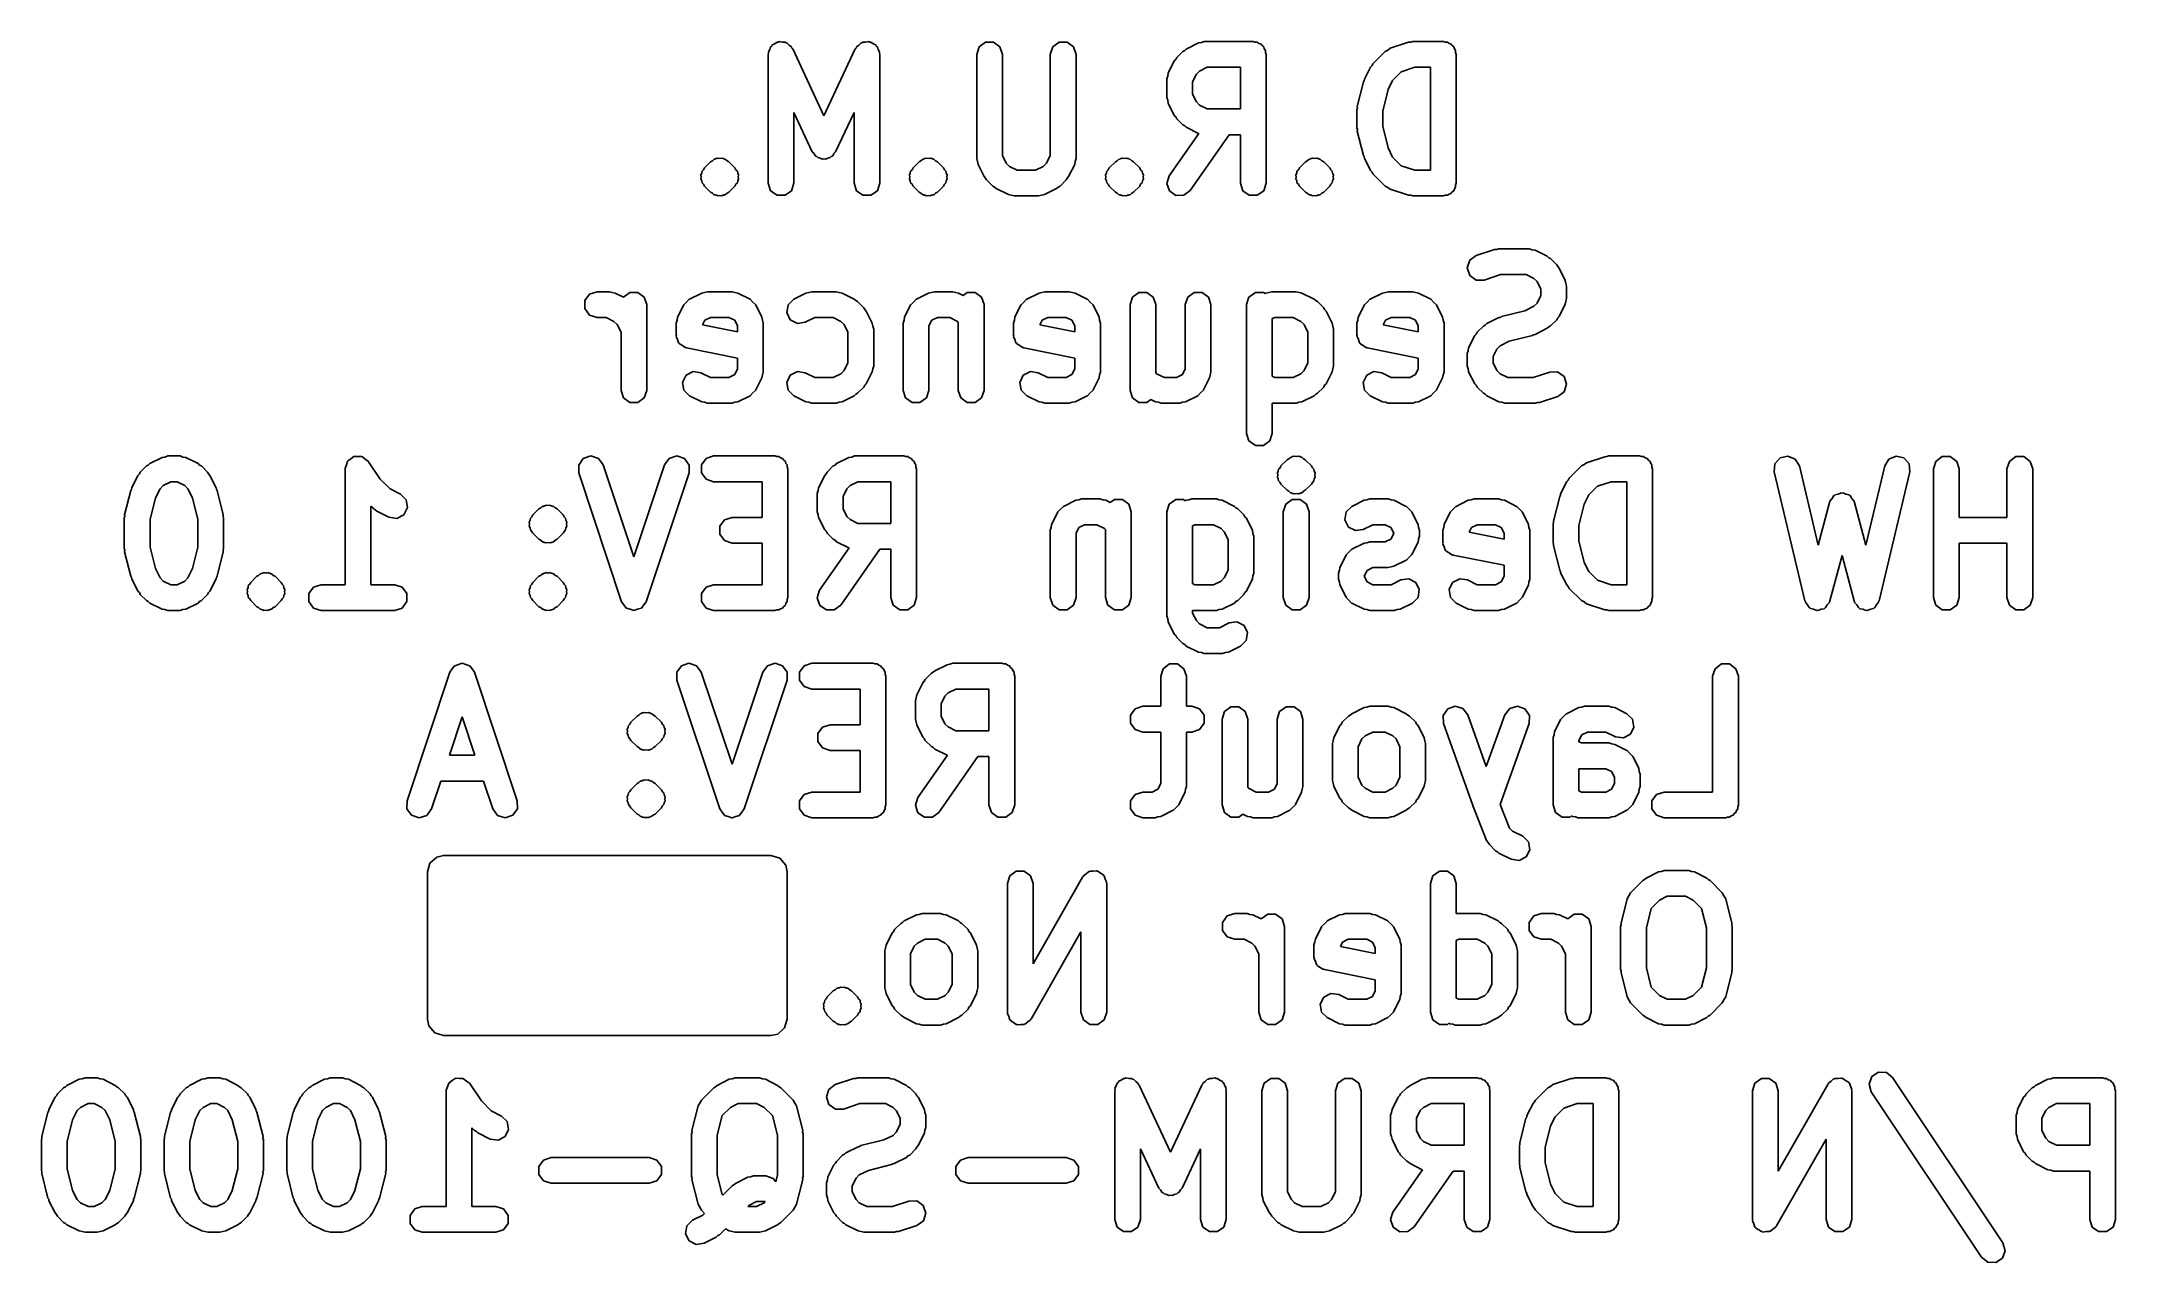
# Model space of a CAD drawing. Extents: x 69.1 to 85.2, y -176.3 to -166.8.
import ezdxf

# ---------------------------------------------------------------- set-up
doc = ezdxf.new("R2010")
doc.units = 0
doc.layers.add('BLACK', color=7, linetype='CONTINUOUS')

msp = doc.modelspace()

# ---------------------------------------------------------------- linework, layer by layer
at = {"layer": 'BLACK', "linetype": 'CONTINUOUS'}
for p, q in [((74.7845, -166.858), (74.795, -166.839)), ((74.795, -166.839), (74.8018, -166.819)), ((74.8018, -166.819), (74.8097, -166.813)), ((74.8097, -166.813), (74.8144, -166.804)), ((74.8144, -166.804), (74.8342, -166.795)), ((74.8342, -166.795), (74.8518, -166.782)), ((74.8518, -166.782), (74.8616, -166.782)), ((74.8616, -166.782), (74.8704, -166.778)), ((74.8704, -166.778), (74.8918, -166.782)), ((74.8918, -166.782), (74.9136, -166.782)), ((74.9136, -166.782), (74.9215, -166.788)), ((74.9215, -166.788), (74.9311, -166.79)), ((74.9311, -166.79), (74.946, -166.806)), ((74.946, -166.806), (74.9636, -166.819)), ((74.9636, -166.819), (74.9666, -166.828)), ((74.9666, -166.828), (74.9733, -166.835)), ((74.9733, -166.835), (75.216, -167.355)), ((75.216, -167.355), (75.4587, -166.835)), ((75.4587, -166.835), (75.4654, -166.828)), ((75.4654, -166.828), (75.4684, -166.819)), ((75.4684, -166.819), (75.486, -166.806)), ((75.486, -166.806), (75.5009, -166.79)), ((75.5009, -166.79), (75.5105, -166.788)), ((75.5105, -166.788), (75.5184, -166.782)), ((75.5184, -166.782), (75.5402, -166.782)), ((75.5402, -166.782), (75.5615, -166.778)), ((75.5615, -166.778), (75.5704, -166.782)), ((75.5704, -166.782), (75.5802, -166.782)), ((75.5802, -166.782), (75.5978, -166.795)), ((75.5978, -166.795), (75.6176, -166.804)), ((75.6176, -166.804), (75.6223, -166.813)), ((75.6223, -166.813), (75.6302, -166.819)), ((75.6302, -166.819), (75.637, -166.839)), ((75.637, -166.839), (75.6475, -166.858)), ((76.4017, -166.877), (76.4208, -166.819)), ((76.4208, -166.819), (76.4708, -166.782)), ((76.4708, -166.782), (76.5326, -166.782)), ((76.5326, -166.782), (76.5826, -166.819)), ((76.5826, -166.819), (76.6017, -166.877)), ((76.9731, -166.877), (76.9922, -166.819)), ((76.9922, -166.819), (77.0422, -166.782)), ((77.0422, -166.782), (77.104, -166.782)), ((77.104, -166.782), (77.154, -166.819)), ((77.154, -166.819), (77.1731, -166.877)), ((78.0169, -166.847), (78.0284, -166.836)), ((78.0284, -166.836), (78.1237, -166.788)), ((78.1237, -166.788), (78.1465, -166.785)), ((78.1465, -166.785), (78.1684, -166.777)), ((78.1684, -166.777), (78.5493, -166.777)), ((78.5493, -166.777), (78.5644, -166.782)), ((78.5644, -166.782), (78.5802, -166.782)), ((78.5802, -166.782), (78.593, -166.792)), ((78.593, -166.792), (78.6081, -166.796)), ((78.6081, -166.796), (78.6174, -166.809)), ((78.6174, -166.809), (78.6302, -166.819)), ((78.6302, -166.819), (78.6351, -166.834)), ((78.6351, -166.834), (78.6444, -166.846)), ((79.5739, -166.854), (79.5944, -166.844)), ((79.5944, -166.844), (79.6129, -166.83)), ((79.6129, -166.83), (79.7558, -166.783)), ((79.7558, -166.783), (79.772, -166.782)), ((79.772, -166.782), (79.7874, -166.777)), ((79.7874, -166.777), (80.0255, -166.777)), ((80.0255, -166.777), (80.0406, -166.782)), ((80.0406, -166.782), (80.0564, -166.782)), ((80.0564, -166.782), (80.0692, -166.792)), ((80.0692, -166.792), (80.0843, -166.796)), ((80.0843, -166.796), (80.0936, -166.809)), ((80.0936, -166.809), (80.1064, -166.819)), ((80.1064, -166.819), (80.1113, -166.834)), ((80.1113, -166.834), (80.1206, -166.846)), ((74.7827, -166.877), (74.7857, -166.868)), ((74.7827, -167.877), (74.7827, -166.877)), ((74.7857, -166.868), (74.7845, -166.858)), ((75.6475, -166.858), (75.6463, -166.868)), ((75.6463, -166.868), (75.6493, -166.877)), ((75.6493, -166.877), (75.6493, -167.877)), ((76.4017, -167.687), (76.4017, -166.877)), ((76.6017, -166.877), (76.6017, -167.663)), ((76.9731, -167.663), (76.9731, -166.877)), ((77.1731, -166.877), (77.1731, -167.687)), ((77.8885, -167.023), (77.9361, -166.928)), ((77.9361, -166.928), (77.9475, -166.916)), ((77.9475, -166.916), (77.9548, -166.902)), ((77.9548, -166.902), (78.0024, -166.854)), ((78.0024, -166.854), (78.0169, -166.847)), ((78.192, -166.977), (78.1324, -167.007)), ((78.4493, -166.977), (78.192, -166.977)), ((78.4493, -167.301), (78.4493, -166.977)), ((78.6444, -166.846), (78.6444, -166.862)), ((78.6444, -166.862), (78.6493, -166.877)), ((78.6493, -166.877), (78.6493, -167.877)), ((79.4123, -167.071), (79.4599, -166.976)), ((79.4599, -166.976), (79.4713, -166.964)), ((79.4713, -166.964), (79.4786, -166.95)), ((79.4786, -166.95), (79.5739, -166.854)), ((79.8037, -166.977), (79.6986, -167.012)), ((79.9255, -166.977), (79.8037, -166.977)), ((79.9255, -167.777), (79.9255, -166.977)), ((80.1206, -166.846), (80.1206, -166.862)), ((80.1206, -166.862), (80.1255, -166.877)), ((80.1255, -166.877), (80.1255, -167.877)), ((77.8779, -167.068), (77.885, -167.046)), ((77.8779, -167.211), (77.8779, -167.068)), ((77.885, -167.046), (77.8885, -167.023)), ((78.1077, -167.032), (78.0779, -167.091)), ((78.0779, -167.091), (78.0779, -167.187)), ((78.1324, -167.007), (78.1077, -167.032)), ((79.3571, -167.282), (79.4047, -167.091)), ((79.4047, -167.091), (79.4106, -167.082)), ((79.4106, -167.082), (79.4123, -167.071)), ((79.5961, -167.15), (79.5541, -167.318)), ((79.6315, -167.079), (79.5961, -167.15)), ((79.6986, -167.012), (79.6315, -167.079)), ((75.1254, -167.634), (74.9827, -167.328)), ((74.9827, -167.328), (74.9827, -167.877)), ((75.4493, -167.328), (75.3066, -167.634)), ((75.4493, -167.877), (75.4493, -167.328)), ((77.885, -167.233), (77.8779, -167.211)), ((77.8885, -167.255), (77.885, -167.233)), ((77.9361, -167.351), (77.8885, -167.255)), ((78.0779, -167.187), (78.1077, -167.247)), ((78.1077, -167.247), (78.1324, -167.271)), ((78.1324, -167.271), (78.192, -167.301)), ((78.192, -167.301), (78.4493, -167.301)), ((79.3541, -167.306), (79.3579, -167.294)), ((79.3541, -167.449), (79.3541, -167.306)), ((79.3579, -167.294), (79.3571, -167.282)), ((79.5541, -167.318), (79.5541, -167.436)), ((77.9475, -167.362), (77.9361, -167.351)), ((77.9548, -167.377), (77.9475, -167.362)), ((78.0024, -167.424), (77.9548, -167.377)), ((78.0169, -167.432), (78.0024, -167.424)), ((78.0284, -167.443), (78.0169, -167.432)), ((78.1237, -167.491), (78.0284, -167.443)), ((79.3579, -167.461), (79.3541, -167.449)), ((79.3571, -167.473), (79.3579, -167.461)), ((79.4047, -167.664), (79.3571, -167.473)), ((79.5541, -167.436), (79.5961, -167.604)), ((75.1385, -167.648), (75.1254, -167.634)), ((75.1478, -167.665), (75.1385, -167.648)), ((75.2935, -167.648), (75.2842, -167.665)), ((75.3066, -167.634), (75.2935, -167.648)), ((77.896, -167.82), (78.1263, -167.491)), ((78.3633, -167.501), (78.0598, -167.935)), ((78.1263, -167.491), (78.1237, -167.491)), ((78.4493, -167.501), (78.3633, -167.501)), ((78.4493, -167.877), (78.4493, -167.501)), ((79.5961, -167.604), (79.6315, -167.675)), ((74.2601, -167.814), (74.2673, -167.8)), ((74.2673, -167.8), (74.2698, -167.784)), ((74.2698, -167.784), (74.281, -167.773)), ((74.281, -167.773), (74.2881, -167.759)), ((74.2881, -167.759), (74.3358, -167.711)), ((74.3358, -167.711), (74.3499, -167.704)), ((74.3499, -167.704), (74.3611, -167.693)), ((74.3611, -167.693), (74.369, -167.692)), ((74.369, -167.692), (74.3756, -167.687)), ((74.3756, -167.687), (74.3836, -167.687)), ((74.3836, -167.687), (74.3908, -167.683)), ((74.3908, -167.683), (74.4065, -167.686)), ((74.4065, -167.686), (74.4221, -167.683)), ((74.4221, -167.683), (74.4293, -167.687)), ((74.4293, -167.687), (74.4374, -167.687)), ((74.4374, -167.687), (74.4439, -167.692)), ((74.4439, -167.692), (74.4519, -167.693)), ((74.4519, -167.693), (74.4631, -167.704)), ((74.4631, -167.704), (74.4772, -167.711)), ((74.4772, -167.711), (74.5248, -167.759)), ((74.5248, -167.759), (74.532, -167.773)), ((74.532, -167.773), (74.5432, -167.784)), ((74.5432, -167.784), (74.5457, -167.8)), ((74.5457, -167.8), (74.5529, -167.814)), ((75.1591, -167.67), (75.1478, -167.665)), ((75.1675, -167.679), (75.1591, -167.67)), ((75.1864, -167.683), (75.1675, -167.679)), ((75.2038, -167.691), (75.1864, -167.683)), ((75.216, -167.689), (75.2038, -167.691)), ((75.2282, -167.691), (75.216, -167.689)), ((75.2456, -167.683), (75.2282, -167.691)), ((75.2645, -167.679), (75.2456, -167.683)), ((75.2729, -167.67), (75.2645, -167.679)), ((75.2842, -167.665), (75.2729, -167.67)), ((75.8791, -167.814), (75.8863, -167.8)), ((75.8863, -167.8), (75.8888, -167.784)), ((75.8888, -167.784), (75.9, -167.773)), ((75.9, -167.773), (75.9072, -167.759)), ((75.9072, -167.759), (75.9548, -167.711)), ((75.9548, -167.711), (75.9689, -167.704)), ((75.9689, -167.704), (75.9801, -167.693)), ((75.9801, -167.693), (75.9881, -167.692)), ((75.9881, -167.692), (75.9946, -167.687)), ((75.9946, -167.687), (76.0027, -167.687)), ((76.0027, -167.687), (76.0099, -167.683)), ((76.0099, -167.683), (76.0255, -167.686)), ((76.0255, -167.686), (76.0412, -167.683)), ((76.0412, -167.683), (76.0484, -167.687)), ((76.0484, -167.687), (76.0564, -167.687)), ((76.0564, -167.687), (76.063, -167.692)), ((76.063, -167.692), (76.0709, -167.693)), ((76.0709, -167.693), (76.0821, -167.704)), ((76.0821, -167.704), (76.0962, -167.711)), ((76.0962, -167.711), (76.1439, -167.759)), ((76.1439, -167.759), (76.151, -167.773)), ((76.151, -167.773), (76.1622, -167.784)), ((76.1622, -167.784), (76.1647, -167.8)), ((76.1647, -167.8), (76.1719, -167.814)), ((76.4088, -167.709), (76.4017, -167.687)), ((76.4123, -167.732), (76.4088, -167.709)), ((76.4599, -167.827), (76.4123, -167.732)), ((76.6017, -167.663), (76.6315, -167.723)), ((76.6315, -167.723), (76.6562, -167.748)), ((76.6562, -167.748), (76.7158, -167.777)), ((76.7158, -167.777), (76.8591, -167.777)), ((76.8591, -167.777), (76.9187, -167.748)), ((76.9187, -167.748), (76.9433, -167.723)), ((76.9433, -167.723), (76.9731, -167.663)), ((77.1626, -167.732), (77.115, -167.827)), ((77.166, -167.709), (77.1626, -167.732)), ((77.1731, -167.687), (77.166, -167.709)), ((77.4029, -167.814), (77.4101, -167.8)), ((77.4101, -167.8), (77.4126, -167.784)), ((77.4126, -167.784), (77.4238, -167.773)), ((77.4238, -167.773), (77.431, -167.759)), ((77.431, -167.759), (77.4786, -167.711)), ((77.4786, -167.711), (77.4927, -167.704)), ((77.4927, -167.704), (77.5039, -167.693)), ((77.5039, -167.693), (77.5119, -167.692)), ((77.5119, -167.692), (77.5184, -167.687)), ((77.5184, -167.687), (77.5265, -167.687)), ((77.5265, -167.687), (77.5337, -167.683)), ((77.5337, -167.683), (77.5493, -167.686)), ((77.5493, -167.686), (77.565, -167.683)), ((77.565, -167.683), (77.5722, -167.687)), ((77.5722, -167.687), (77.5802, -167.687)), ((77.5802, -167.687), (77.5868, -167.692)), ((77.5868, -167.692), (77.5947, -167.693)), ((77.5947, -167.693), (77.6059, -167.704)), ((77.6059, -167.704), (77.62, -167.711)), ((77.62, -167.711), (77.6677, -167.759)), ((77.6677, -167.759), (77.6749, -167.773)), ((77.6749, -167.773), (77.6861, -167.784)), ((77.6861, -167.784), (77.6885, -167.8)), ((77.6885, -167.8), (77.6957, -167.814)), ((78.8791, -167.814), (78.8863, -167.8)), ((78.8863, -167.8), (78.8888, -167.784)), ((78.8888, -167.784), (78.9, -167.773)), ((78.9, -167.773), (78.9072, -167.759)), ((78.9072, -167.759), (78.9548, -167.711)), ((78.9548, -167.711), (78.9689, -167.704)), ((78.9689, -167.704), (78.9801, -167.693)), ((78.9801, -167.693), (78.9881, -167.692)), ((78.9881, -167.692), (78.9946, -167.687)), ((78.9946, -167.687), (79.0027, -167.687)), ((79.0027, -167.687), (79.0099, -167.683)), ((79.0099, -167.683), (79.0255, -167.686)), ((79.0255, -167.686), (79.0412, -167.683)), ((79.0412, -167.683), (79.0484, -167.687)), ((79.0484, -167.687), (79.0564, -167.687)), ((79.0564, -167.687), (79.063, -167.692)), ((79.063, -167.692), (79.0709, -167.693)), ((79.0709, -167.693), (79.0821, -167.704)), ((79.0821, -167.704), (79.0962, -167.711)), ((79.0962, -167.711), (79.1439, -167.759)), ((79.1439, -167.759), (79.151, -167.773)), ((79.151, -167.773), (79.1622, -167.784)), ((79.1622, -167.784), (79.1647, -167.8)), ((79.1647, -167.8), (79.1719, -167.814)), ((79.4106, -167.673), (79.4047, -167.664)), ((79.4123, -167.684), (79.4106, -167.673)), ((79.4599, -167.779), (79.4123, -167.684)), ((79.4713, -167.791), (79.4599, -167.779)), ((79.4786, -167.805), (79.4713, -167.791)), ((79.5739, -167.9), (79.4786, -167.805)), ((79.6315, -167.675), (79.6986, -167.742)), ((79.6986, -167.742), (79.8037, -167.777)), ((79.8037, -167.777), (79.9255, -167.777)), ((74.2626, -167.83), (74.2601, -167.814)), ((74.2601, -167.845), (74.2626, -167.83)), ((74.2673, -167.86), (74.2601, -167.845)), ((74.2698, -167.875), (74.2673, -167.86)), ((74.281, -167.886), (74.2698, -167.875)), ((74.2881, -167.9), (74.281, -167.886)), ((74.3358, -167.948), (74.2881, -167.9)), ((74.3499, -167.955), (74.3358, -167.948)), ((74.3611, -167.966), (74.3499, -167.955)), ((74.369, -167.968), (74.3611, -167.966)), ((74.3756, -167.972), (74.369, -167.968)), ((74.3836, -167.972), (74.3756, -167.972)), ((74.3908, -167.976), (74.3836, -167.972)), ((74.4293, -167.972), (74.4221, -167.976)), ((74.4374, -167.972), (74.4293, -167.972)), ((74.4439, -167.968), (74.4374, -167.972)), ((74.4519, -167.966), (74.4439, -167.968)), ((74.4631, -167.955), (74.4519, -167.966)), ((74.4772, -167.948), (74.4631, -167.955)), ((74.5248, -167.9), (74.4772, -167.948)), ((74.532, -167.886), (74.5248, -167.9)), ((74.5432, -167.875), (74.532, -167.886)), ((74.5457, -167.86), (74.5432, -167.875)), ((74.5529, -167.845), (74.5457, -167.86)), ((74.5529, -167.814), (74.5504, -167.83)), ((74.5504, -167.83), (74.5529, -167.845)), ((74.8018, -167.936), (74.7827, -167.877)), ((74.8518, -167.972), (74.8018, -167.936)), ((74.9136, -167.972), (74.8518, -167.972)), ((74.9636, -167.936), (74.9136, -167.972)), ((74.9827, -167.877), (74.9636, -167.936)), ((75.4684, -167.936), (75.4493, -167.877)), ((75.5184, -167.972), (75.4684, -167.936)), ((75.5802, -167.972), (75.5184, -167.972)), ((75.6302, -167.936), (75.5802, -167.972)), ((75.6493, -167.877), (75.6302, -167.936)), ((75.8816, -167.83), (75.8791, -167.814)), ((75.8791, -167.845), (75.8816, -167.83)), ((75.8863, -167.86), (75.8791, -167.845)), ((75.8888, -167.875), (75.8863, -167.86)), ((75.9, -167.886), (75.8888, -167.875)), ((75.9072, -167.9), (75.9, -167.886)), ((75.9548, -167.948), (75.9072, -167.9)), ((75.9689, -167.955), (75.9548, -167.948)), ((75.9801, -167.966), (75.9689, -167.955)), ((75.9881, -167.968), (75.9801, -167.966)), ((75.9946, -167.972), (75.9881, -167.968)), ((76.0027, -167.972), (75.9946, -167.972)), ((76.0099, -167.976), (76.0027, -167.972)), ((76.0484, -167.972), (76.0412, -167.976)), ((76.0564, -167.972), (76.0484, -167.972)), ((76.063, -167.968), (76.0564, -167.972)), ((76.0709, -167.966), (76.063, -167.968)), ((76.0821, -167.955), (76.0709, -167.966)), ((76.0962, -167.948), (76.0821, -167.955)), ((76.1439, -167.9), (76.0962, -167.948)), ((76.151, -167.886), (76.1439, -167.9)), ((76.1622, -167.875), (76.151, -167.886)), ((76.1647, -167.86), (76.1622, -167.875)), ((76.1719, -167.845), (76.1647, -167.86)), ((76.1719, -167.814), (76.1694, -167.83)), ((76.1694, -167.83), (76.1719, -167.845)), ((76.4713, -167.838), (76.4599, -167.827)), ((76.4786, -167.853), (76.4713, -167.838)), ((76.5262, -167.9), (76.4786, -167.853)), ((76.5407, -167.908), (76.5262, -167.9)), ((76.5522, -167.919), (76.5407, -167.908)), ((76.6475, -167.967), (76.5522, -167.919)), ((76.6703, -167.97), (76.6475, -167.967)), ((76.6922, -167.977), (76.6703, -167.97)), ((76.9046, -167.97), (76.8827, -167.977)), ((76.9274, -167.967), (76.9046, -167.97)), ((77.0226, -167.919), (76.9274, -167.967)), ((77.0342, -167.908), (77.0226, -167.919)), ((77.0486, -167.9), (77.0342, -167.908)), ((77.0962, -167.853), (77.0486, -167.9)), ((77.1036, -167.838), (77.0962, -167.853)), ((77.115, -167.827), (77.1036, -167.838)), ((77.4054, -167.83), (77.4029, -167.814)), ((77.4029, -167.845), (77.4054, -167.83)), ((77.4101, -167.86), (77.4029, -167.845)), ((77.4126, -167.875), (77.4101, -167.86)), ((77.4238, -167.886), (77.4126, -167.875)), ((77.431, -167.9), (77.4238, -167.886)), ((77.4786, -167.948), (77.431, -167.9)), ((77.4927, -167.955), (77.4786, -167.948)), ((77.5039, -167.966), (77.4927, -167.955)), ((77.5119, -167.968), (77.5039, -167.966)), ((77.5184, -167.972), (77.5119, -167.968)), ((77.5265, -167.972), (77.5184, -167.972)), ((77.5337, -167.976), (77.5265, -167.972)), ((77.5722, -167.972), (77.565, -167.976)), ((77.5802, -167.972), (77.5722, -167.972)), ((77.5868, -167.968), (77.5802, -167.972)), ((77.5947, -167.966), (77.5868, -167.968)), ((77.6059, -167.955), (77.5947, -167.966)), ((77.62, -167.948), (77.6059, -167.955)), ((77.6677, -167.9), (77.62, -167.948)), ((77.6749, -167.886), (77.6677, -167.9)), ((77.6861, -167.875), (77.6749, -167.886)), ((77.6885, -167.86), (77.6861, -167.875)), ((77.6957, -167.845), (77.6885, -167.86)), ((77.6957, -167.814), (77.6932, -167.83)), ((77.6932, -167.83), (77.6957, -167.845)), ((77.8779, -167.879), (77.896, -167.82)), ((77.898, -167.938), (77.8779, -167.879)), ((77.9487, -167.973), (77.898, -167.938)), ((78.0105, -167.972), (77.9487, -167.973)), ((78.0598, -167.935), (78.0105, -167.972)), ((78.4684, -167.936), (78.4493, -167.877)), ((78.5184, -167.972), (78.4684, -167.936)), ((78.5802, -167.972), (78.5184, -167.972)), ((78.6302, -167.936), (78.5802, -167.972)), ((78.6493, -167.877), (78.6302, -167.936)), ((78.8816, -167.83), (78.8791, -167.814)), ((78.8791, -167.845), (78.8816, -167.83)), ((78.8863, -167.86), (78.8791, -167.845)), ((78.8888, -167.875), (78.8863, -167.86)), ((78.9, -167.886), (78.8888, -167.875)), ((78.9072, -167.9), (78.9, -167.886)), ((78.9548, -167.948), (78.9072, -167.9)), ((78.9689, -167.955), (78.9548, -167.948)), ((78.9801, -167.966), (78.9689, -167.955)), ((78.9881, -167.968), (78.9801, -167.966)), ((78.9946, -167.972), (78.9881, -167.968)), ((79.0027, -167.972), (78.9946, -167.972)), ((79.0099, -167.976), (79.0027, -167.972)), ((79.0484, -167.972), (79.0412, -167.976)), ((79.0564, -167.972), (79.0484, -167.972)), ((79.063, -167.968), (79.0564, -167.972)), ((79.0709, -167.966), (79.063, -167.968)), ((79.0821, -167.955), (79.0709, -167.966)), ((79.0962, -167.948), (79.0821, -167.955)), ((79.1439, -167.9), (79.0962, -167.948)), ((79.151, -167.886), (79.1439, -167.9)), ((79.1622, -167.875), (79.151, -167.886)), ((79.1647, -167.86), (79.1622, -167.875)), ((79.1719, -167.845), (79.1647, -167.86)), ((79.1719, -167.814), (79.1694, -167.83)), ((79.1694, -167.83), (79.1719, -167.845)), ((79.5944, -167.911), (79.5739, -167.9)), ((79.6129, -167.925), (79.5944, -167.911)), ((79.7558, -167.972), (79.6129, -167.925)), ((79.772, -167.972), (79.7558, -167.972)), ((79.7874, -167.977), (79.772, -167.972)), ((80.0406, -167.972), (80.0255, -167.977)), ((80.0564, -167.972), (80.0406, -167.972)), ((80.0692, -167.963), (80.0564, -167.972)), ((80.0843, -167.958), (80.0692, -167.963)), ((80.0936, -167.945), (80.0843, -167.958)), ((80.1064, -167.936), (80.0936, -167.945)), ((80.1113, -167.921), (80.1064, -167.936)), ((80.1206, -167.908), (80.1113, -167.921)), ((80.1255, -167.877), (80.1206, -167.892)), ((80.1206, -167.892), (80.1206, -167.908)), ((74.4065, -167.974), (74.3908, -167.976)), ((74.4221, -167.976), (74.4065, -167.974)), ((76.0255, -167.974), (76.0099, -167.976)), ((76.0412, -167.976), (76.0255, -167.974)), ((76.8827, -167.977), (76.6922, -167.977)), ((77.5493, -167.974), (77.5337, -167.976)), ((77.565, -167.976), (77.5493, -167.974)), ((79.0255, -167.974), (79.0099, -167.976)), ((79.0412, -167.976), (79.0255, -167.974)), ((80.0255, -167.977), (79.7874, -167.977)), ((80.2299, -168.477), (80.2796, -168.44)), ((80.2796, -168.44), (80.4225, -168.393)), ((80.4225, -168.393), (80.4387, -168.392)), ((80.4387, -168.392), (80.4541, -168.387)), ((80.4541, -168.387), (80.6922, -168.387)), ((80.6922, -168.387), (80.7141, -168.395)), ((80.7141, -168.395), (80.7369, -168.398)), ((80.7369, -168.398), (80.8321, -168.446)), ((80.8321, -168.446), (80.8437, -168.457)), ((80.2112, -168.536), (80.2299, -168.477)), ((80.2308, -168.594), (80.2112, -168.536)), ((80.2811, -168.63), (80.2308, -168.594)), ((80.4703, -168.587), (80.3429, -168.63)), ((80.6686, -168.587), (80.4703, -168.587)), ((80.7282, -168.617), (80.6686, -168.587)), ((80.7529, -168.642), (80.7282, -168.617)), ((80.8437, -168.457), (80.8581, -168.464)), ((80.8581, -168.464), (80.9058, -168.512)), ((80.9058, -168.512), (80.9131, -168.526)), ((80.9131, -168.526), (80.9245, -168.538)), ((80.9245, -168.538), (80.9721, -168.633)), ((73.359, -168.79), (73.3953, -168.74)), ((73.3953, -168.74), (73.4541, -168.721)), ((73.4541, -168.721), (73.5493, -168.721)), ((73.5493, -168.721), (73.5713, -168.728)), ((73.5713, -168.728), (73.5941, -168.731)), ((73.5941, -168.731), (73.6584, -168.763)), ((73.6584, -168.763), (73.6589, -168.762)), ((73.6589, -168.762), (73.7089, -168.726)), ((73.7089, -168.726), (73.7707, -168.726)), ((73.7707, -168.726), (73.8207, -168.762)), ((73.8207, -168.762), (73.8398, -168.821)), ((74.1713, -168.779), (74.2665, -168.731)), ((74.2665, -168.731), (74.2893, -168.728)), ((74.2893, -168.728), (74.3112, -168.721)), ((74.3112, -168.721), (74.5017, -168.721)), ((74.5017, -168.721), (74.5236, -168.728)), ((74.5236, -168.728), (74.5464, -168.731)), ((74.5464, -168.731), (74.6417, -168.779)), ((74.9808, -168.779), (75.076, -168.731)), ((75.076, -168.731), (75.0988, -168.728)), ((75.0988, -168.728), (75.1208, -168.721)), ((75.1208, -168.721), (75.3112, -168.721)), ((75.3112, -168.721), (75.3332, -168.728)), ((75.3332, -168.728), (75.356, -168.731)), ((75.356, -168.731), (75.4512, -168.779)), ((75.9332, -168.779), (76.0284, -168.731)), ((76.0284, -168.731), (76.0512, -168.728)), ((76.0512, -168.728), (76.0731, -168.721)), ((76.0731, -168.721), (76.216, -168.721)), ((76.216, -168.721), (76.2379, -168.728)), ((76.2379, -168.728), (76.2607, -168.731)), ((76.2607, -168.731), (76.2959, -168.749)), ((76.2959, -168.749), (76.328, -168.726)), ((76.328, -168.726), (76.3898, -168.726)), ((76.3898, -168.726), (76.4398, -168.762)), ((76.4398, -168.762), (76.4589, -168.821)), ((76.7903, -168.779), (76.8856, -168.731)), ((76.8856, -168.731), (76.9084, -168.728)), ((76.9084, -168.728), (76.9303, -168.721)), ((76.9303, -168.721), (77.1208, -168.721)), ((77.1208, -168.721), (77.1427, -168.728)), ((77.1427, -168.728), (77.1655, -168.731)), ((77.1655, -168.731), (77.2607, -168.779)), ((77.5922, -168.821), (77.6113, -168.762)), ((77.6113, -168.762), (77.6613, -168.726)), ((77.6613, -168.726), (77.7231, -168.726)), ((77.7231, -168.726), (77.7731, -168.762)), ((77.7731, -168.762), (77.7922, -168.821)), ((78.0208, -168.821), (78.0399, -168.762)), ((78.0399, -168.762), (78.0899, -168.726)), ((78.0899, -168.726), (78.1517, -168.726)), ((78.1517, -168.726), (78.2017, -168.762)), ((78.2017, -168.762), (78.2208, -168.821)), ((78.497, -168.821), (78.516, -168.762)), ((78.516, -168.762), (78.566, -168.726)), ((78.566, -168.726), (78.6279, -168.726)), ((78.6279, -168.726), (78.6405, -168.735)), ((78.6405, -168.735), (78.6475, -168.731)), ((78.6475, -168.731), (78.6703, -168.728)), ((78.6703, -168.728), (78.6922, -168.721)), ((78.6922, -168.721), (78.8827, -168.721)), ((78.8827, -168.721), (78.9046, -168.728)), ((78.9046, -168.728), (78.9274, -168.731)), ((78.9274, -168.731), (79.0226, -168.779)), ((79.457, -168.779), (79.5522, -168.731)), ((79.5522, -168.731), (79.575, -168.728)), ((79.575, -168.728), (79.597, -168.721)), ((79.597, -168.721), (79.7874, -168.721)), ((79.7874, -168.721), (79.8094, -168.728)), ((79.8094, -168.728), (79.8321, -168.731)), ((79.8321, -168.731), (79.9274, -168.779)), ((80.3429, -168.63), (80.2811, -168.63)), ((80.7827, -168.701), (80.7529, -168.642)), ((80.7529, -168.809), (80.7827, -168.749)), ((80.7827, -168.749), (80.7827, -168.701)), ((80.9721, -168.633), (80.9755, -168.656)), ((80.9755, -168.656), (80.9827, -168.678)), ((80.9827, -168.773), (80.9755, -168.795)), ((80.9827, -168.678), (80.9827, -168.773)), ((73.359, -168.852), (73.359, -168.79)), ((73.3953, -168.902), (73.359, -168.852)), ((73.4541, -168.921), (73.3953, -168.902)), ((73.5257, -168.921), (73.4541, -168.921)), ((73.5853, -168.951), (73.5257, -168.921)), ((73.8398, -168.821), (73.8398, -169.487)), ((74.0755, -168.942), (74.0789, -168.919)), ((74.0789, -168.919), (74.1266, -168.824)), ((74.1266, -168.824), (74.1271, -168.823)), ((74.1271, -168.823), (74.1272, -168.822)), ((74.1272, -168.822), (74.1487, -168.801)), ((74.1487, -168.801), (74.1699, -168.78)), ((74.1699, -168.78), (74.1707, -168.779)), ((74.1707, -168.779), (74.1713, -168.779)), ((74.3348, -168.921), (74.2905, -168.943)), ((74.4781, -168.921), (74.3348, -168.921)), ((74.5224, -168.943), (74.4781, -168.921)), ((74.6417, -168.779), (74.6422, -168.779)), ((74.6422, -168.779), (74.643, -168.78)), ((74.643, -168.78), (74.6642, -168.801)), ((74.6642, -168.801), (74.6857, -168.822)), ((74.6857, -168.822), (74.6858, -168.823)), ((74.6858, -168.823), (74.6864, -168.824)), ((74.6864, -168.824), (74.734, -168.919)), ((74.734, -168.919), (74.7374, -168.942)), ((74.9266, -168.883), (74.9368, -168.822)), ((74.9543, -168.939), (74.9266, -168.883)), ((74.9368, -168.822), (74.9808, -168.779)), ((75.0091, -168.967), (74.9543, -168.939)), ((75.1444, -168.921), (75.0702, -168.958)), ((75.2876, -168.921), (75.1444, -168.921)), ((75.3472, -168.951), (75.2876, -168.921)), ((75.4512, -168.779), (75.4627, -168.79)), ((75.4627, -168.79), (75.4772, -168.798)), ((75.4772, -168.798), (75.5248, -168.845)), ((75.5248, -168.845), (75.5322, -168.86)), ((75.5322, -168.86), (75.5435, -168.871)), ((75.5435, -168.871), (75.5912, -168.966)), ((75.8374, -168.942), (75.8408, -168.919)), ((75.8408, -168.919), (75.8885, -168.824)), ((75.8885, -168.824), (75.889, -168.823)), ((75.889, -168.823), (75.8892, -168.822)), ((75.8892, -168.822), (75.9107, -168.801)), ((75.9107, -168.801), (75.9318, -168.78)), ((75.9318, -168.78), (75.9326, -168.779)), ((75.9326, -168.779), (75.9332, -168.779)), ((76.0967, -168.921), (76.0524, -168.943)), ((76.1924, -168.921), (76.0967, -168.921)), ((76.252, -168.951), (76.1924, -168.921)), ((76.4589, -168.821), (76.4589, -169.487)), ((76.6946, -168.942), (76.698, -168.919)), ((76.698, -168.919), (76.7456, -168.824)), ((76.7456, -168.824), (76.7462, -168.823)), ((76.7462, -168.823), (76.7463, -168.822)), ((76.7463, -168.822), (76.7678, -168.801)), ((76.7678, -168.801), (76.789, -168.78)), ((76.789, -168.78), (76.7898, -168.779)), ((76.7898, -168.779), (76.7903, -168.779)), ((76.9539, -168.921), (76.9096, -168.943)), ((77.0972, -168.921), (76.9539, -168.921)), ((77.1415, -168.943), (77.0972, -168.921)), ((77.2607, -168.779), (77.2613, -168.779)), ((77.2613, -168.779), (77.2621, -168.78)), ((77.2621, -168.78), (77.2832, -168.801)), ((77.2832, -168.801), (77.3048, -168.822)), ((77.3048, -168.822), (77.3049, -168.823)), ((77.3049, -168.823), (77.3054, -168.824)), ((77.3054, -168.824), (77.3531, -168.919)), ((77.3531, -168.919), (77.3565, -168.942)), ((77.5922, -169.487), (77.5922, -168.821)), ((77.7922, -168.821), (77.7922, -169.351)), ((78.0208, -169.321), (78.0208, -168.821)), ((78.2208, -168.821), (78.2208, -169.345)), ((78.497, -169.821), (78.497, -168.821)), ((78.7158, -168.921), (78.697, -168.93)), ((78.697, -168.93), (78.697, -169.378)), ((78.8591, -168.921), (78.7158, -168.921)), ((78.9187, -168.951), (78.8591, -168.921)), ((79.0226, -168.779), (79.0342, -168.79)), ((79.0342, -168.79), (79.0486, -168.798)), ((79.0486, -168.798), (79.0962, -168.845)), ((79.0962, -168.845), (79.1036, -168.86)), ((79.1036, -168.86), (79.115, -168.871)), ((79.115, -168.871), (79.1626, -168.966)), ((79.3612, -168.942), (79.3647, -168.919)), ((79.3647, -168.919), (79.4123, -168.824)), ((79.4123, -168.824), (79.4128, -168.823)), ((79.4128, -168.823), (79.413, -168.822)), ((79.413, -168.822), (79.4345, -168.801)), ((79.4345, -168.801), (79.4556, -168.78)), ((79.4556, -168.78), (79.4564, -168.779)), ((79.4564, -168.779), (79.457, -168.779)), ((79.6206, -168.921), (79.5763, -168.943)), ((79.7638, -168.921), (79.6206, -168.921)), ((79.8081, -168.943), (79.7638, -168.921)), ((79.9274, -168.779), (79.928, -168.779)), ((79.928, -168.779), (79.9287, -168.78)), ((79.9287, -168.78), (79.9499, -168.801)), ((79.9499, -168.801), (79.9714, -168.822)), ((79.9714, -168.822), (79.9716, -168.823)), ((79.9716, -168.823), (79.9721, -168.824)), ((79.9721, -168.824), (80.0197, -168.919)), ((80.0197, -168.919), (80.0232, -168.942)), ((80.3618, -168.969), (80.457, -168.922)), ((80.457, -168.922), (80.468, -168.92)), ((80.468, -168.92), (80.4775, -168.914)), ((80.4775, -168.914), (80.6573, -168.869)), ((80.6573, -168.869), (80.7282, -168.834)), ((80.7282, -168.834), (80.7529, -168.809)), ((80.9058, -168.939), (80.8581, -168.987)), ((80.9131, -168.925), (80.9058, -168.939)), ((80.9245, -168.913), (80.9131, -168.925)), ((80.9721, -168.818), (80.9245, -168.913)), ((80.9755, -168.795), (80.9721, -168.818)), ((73.61, -168.975), (73.5853, -168.951)), ((73.6398, -169.035), (73.61, -168.975)), ((73.6398, -169.487), (73.6398, -169.035)), ((74.0684, -168.964), (74.0755, -168.942)), ((74.0684, -169.059), (74.0684, -168.964)), ((74.0702, -169.065), (74.0684, -169.059)), ((74.0691, -169.07), (74.0702, -169.065)), ((74.0796, -169.093), (74.0691, -169.07)), ((74.0875, -169.118), (74.0796, -169.093)), ((74.2905, -168.943), (74.2731, -168.978)), ((74.2731, -168.978), (74.5446, -169.032)), ((74.5446, -168.987), (74.5224, -168.943)), ((74.5446, -169.032), (74.5446, -168.987)), ((74.7374, -168.942), (74.7446, -168.964)), ((74.7446, -168.964), (74.7446, -169.345)), ((75.0702, -168.958), (75.0091, -168.967)), ((75.3719, -168.975), (75.3472, -168.951)), ((75.4017, -169.035), (75.3719, -168.975)), ((75.4017, -169.273), (75.4017, -169.035)), ((75.5912, -168.966), (75.5946, -168.989)), ((75.5946, -168.989), (75.6017, -169.011)), ((75.6017, -169.011), (75.6017, -169.297)), ((75.8303, -168.964), (75.8374, -168.942)), ((75.8303, -169.487), (75.8303, -168.964)), ((76.0524, -168.943), (76.0303, -168.987)), ((76.0303, -168.987), (76.0303, -169.487)), ((76.2589, -168.957), (76.252, -168.951)), ((76.2589, -169.487), (76.2589, -168.957)), ((76.6874, -168.964), (76.6946, -168.942)), ((76.6874, -169.059), (76.6874, -168.964)), ((76.6893, -169.065), (76.6874, -169.059)), ((76.6881, -169.07), (76.6893, -169.065)), ((76.6987, -169.093), (76.6881, -169.07)), ((76.7065, -169.118), (76.6987, -169.093)), ((76.9096, -168.943), (76.8921, -168.978)), ((76.8921, -168.978), (77.1636, -169.032)), ((77.1636, -168.987), (77.1415, -168.943)), ((77.1636, -169.032), (77.1636, -168.987)), ((77.3565, -168.942), (77.3636, -168.964)), ((77.3636, -168.964), (77.3636, -169.345)), ((78.9433, -168.975), (78.9187, -168.951)), ((78.9731, -169.035), (78.9433, -168.975)), ((78.9731, -169.273), (78.9731, -169.035)), ((79.1626, -168.966), (79.166, -168.989)), ((79.166, -168.989), (79.1731, -169.011)), ((79.1731, -169.011), (79.1731, -169.297)), ((79.3541, -168.964), (79.3612, -168.942)), ((79.3541, -169.059), (79.3541, -168.964)), ((79.356, -169.065), (79.3541, -169.059)), ((79.3548, -169.07), (79.356, -169.065)), ((79.3654, -169.093), (79.3548, -169.07)), ((79.3732, -169.118), (79.3654, -169.093)), ((79.5763, -168.943), (79.5588, -168.978)), ((79.5588, -168.978), (79.8303, -169.032)), ((79.8303, -168.987), (79.8081, -168.943)), ((79.8303, -169.032), (79.8303, -168.987)), ((80.0232, -168.942), (80.0303, -168.964)), ((80.0303, -168.964), (80.0303, -169.345)), ((80.2218, -169.157), (80.2694, -169.062)), ((80.2694, -169.062), (80.2808, -169.05)), ((80.2808, -169.05), (80.2881, -169.036)), ((80.2881, -169.036), (80.3358, -168.988)), ((80.3358, -168.988), (80.3502, -168.981)), ((80.3502, -168.981), (80.3618, -168.969)), ((80.7164, -169.061), (80.5366, -169.106)), ((80.7259, -169.055), (80.7164, -169.061)), ((80.7369, -169.053), (80.7259, -169.055)), ((80.8321, -169.005), (80.7369, -169.053)), ((80.8437, -168.994), (80.8321, -169.005)), ((80.8581, -168.987), (80.8437, -168.994)), ((74.0924, -169.121), (74.0875, -169.118)), ((74.0949, -169.127), (74.0924, -169.121)), ((74.117, -169.139), (74.0949, -169.127)), ((74.1375, -169.154), (74.117, -169.139)), ((74.1435, -169.154), (74.1375, -169.154)), ((74.1488, -169.157), (74.1435, -169.154)), ((74.5446, -169.236), (74.1488, -169.157)), ((74.5446, -169.321), (74.5446, -169.236)), ((76.7114, -169.121), (76.7065, -169.118)), ((76.7139, -169.127), (76.7114, -169.121)), ((76.736, -169.139), (76.7139, -169.127)), ((76.7565, -169.154), (76.736, -169.139)), ((76.7626, -169.154), (76.7565, -169.154)), ((76.7678, -169.157), (76.7626, -169.154)), ((77.1636, -169.236), (76.7678, -169.157)), ((77.1636, -169.321), (77.1636, -169.236)), ((79.3781, -169.121), (79.3732, -169.118)), ((79.3806, -169.127), (79.3781, -169.121)), ((79.4027, -169.139), (79.3806, -169.127)), ((79.4232, -169.154), (79.4027, -169.139)), ((79.4292, -169.154), (79.4232, -169.154)), ((79.4345, -169.157), (79.4292, -169.154)), ((79.8303, -169.236), (79.4345, -169.157)), ((79.8303, -169.321), (79.8303, -169.236)), ((80.2112, -169.202), (80.2184, -169.18)), ((80.2112, -169.297), (80.2112, -169.202)), ((80.2184, -169.18), (80.2218, -169.157)), ((80.441, -169.166), (80.4112, -169.225)), ((80.4112, -169.225), (80.4112, -169.273)), ((80.4657, -169.141), (80.441, -169.166)), ((80.5366, -169.106), (80.4657, -169.141)), ((74.1171, -169.425), (74.1448, -169.37)), ((74.1448, -169.37), (74.1996, -169.341)), ((74.1996, -169.341), (74.2607, -169.35)), ((74.2607, -169.35), (74.3348, -169.387)), ((74.3348, -169.387), (74.4781, -169.387)), ((74.4781, -169.387), (74.5224, -169.365)), ((74.5224, -169.365), (74.5446, -169.321)), ((74.734, -169.389), (74.6864, -169.484)), ((74.7374, -169.366), (74.734, -169.389)), ((74.7446, -169.345), (74.7374, -169.366)), ((74.9266, -169.425), (74.9543, -169.37)), ((74.9543, -169.37), (75.0091, -169.341)), ((75.0091, -169.341), (75.0702, -169.35)), ((75.0702, -169.35), (75.1444, -169.387)), ((75.1444, -169.387), (75.2876, -169.387)), ((75.2876, -169.387), (75.3472, -169.358)), ((75.3472, -169.358), (75.3719, -169.333)), ((75.3719, -169.333), (75.4017, -169.273)), ((75.5912, -169.342), (75.5435, -169.437)), ((75.5946, -169.319), (75.5912, -169.342)), ((75.6017, -169.297), (75.5946, -169.319)), ((76.7362, -169.425), (76.7638, -169.37)), ((76.7638, -169.37), (76.8187, -169.341)), ((76.8187, -169.341), (76.8798, -169.35)), ((76.8798, -169.35), (76.9539, -169.387)), ((76.9539, -169.387), (77.0972, -169.387)), ((77.0972, -169.387), (77.1415, -169.365)), ((77.1415, -169.365), (77.1636, -169.321)), ((77.3531, -169.389), (77.3054, -169.484)), ((77.3565, -169.366), (77.3531, -169.389)), ((77.3636, -169.345), (77.3565, -169.366)), ((77.7922, -169.351), (77.799, -169.358)), ((77.799, -169.358), (77.8587, -169.387)), ((77.8587, -169.387), (77.9543, -169.387)), ((77.9543, -169.387), (77.9986, -169.365)), ((77.9986, -169.365), (78.0208, -169.321)), ((78.2102, -169.389), (78.1626, -169.484)), ((78.2136, -169.366), (78.2102, -169.389)), ((78.2208, -169.345), (78.2136, -169.366)), ((78.697, -169.378), (78.7158, -169.387)), ((78.7158, -169.387), (78.8591, -169.387)), ((78.8591, -169.387), (78.9187, -169.358)), ((78.9187, -169.358), (78.9433, -169.333)), ((78.9433, -169.333), (78.9731, -169.273)), ((79.1626, -169.342), (79.115, -169.437)), ((79.166, -169.319), (79.1626, -169.342)), ((79.1731, -169.297), (79.166, -169.319)), ((79.4028, -169.425), (79.4305, -169.37)), ((79.4305, -169.37), (79.4853, -169.341)), ((79.4853, -169.341), (79.5464, -169.35)), ((79.5464, -169.35), (79.6206, -169.387)), ((79.6206, -169.387), (79.7638, -169.387)), ((79.7638, -169.387), (79.8081, -169.365)), ((79.8081, -169.365), (79.8303, -169.321)), ((80.0197, -169.389), (79.9721, -169.484)), ((80.0232, -169.366), (80.0197, -169.389)), ((80.0303, -169.345), (80.0232, -169.366)), ((80.2184, -169.319), (80.2112, -169.297)), ((80.2218, -169.342), (80.2184, -169.319)), ((80.2694, -169.437), (80.2218, -169.342)), ((80.4112, -169.273), (80.441, -169.333)), ((80.441, -169.333), (80.4657, -169.358)), ((80.4657, -169.358), (80.5253, -169.387)), ((80.5253, -169.387), (80.7236, -169.387)), ((80.7236, -169.387), (80.851, -169.345)), ((80.851, -169.345), (80.9128, -169.344)), ((80.9128, -169.344), (80.9631, -169.38)), ((80.9631, -169.38), (80.9827, -169.439)), ((73.6589, -169.546), (73.6398, -169.487)), ((73.7089, -169.582), (73.6589, -169.546)), ((73.7707, -169.582), (73.7089, -169.582)), ((73.8207, -169.546), (73.7707, -169.582)), ((73.8398, -169.487), (73.8207, -169.546)), ((74.1272, -169.486), (74.1171, -169.425)), ((74.1713, -169.529), (74.1272, -169.486)), ((74.2665, -169.577), (74.1713, -169.529)), ((74.2893, -169.58), (74.2665, -169.577)), ((74.3112, -169.587), (74.2893, -169.58)), ((74.5236, -169.58), (74.5017, -169.587)), ((74.5464, -169.577), (74.5236, -169.58)), ((74.6417, -169.529), (74.5464, -169.577)), ((74.6422, -169.529), (74.6417, -169.529)), ((74.643, -169.529), (74.6422, -169.529)), ((74.6642, -169.507), (74.643, -169.529)), ((74.6857, -169.486), (74.6642, -169.507)), ((74.6858, -169.485), (74.6857, -169.486)), ((74.6864, -169.484), (74.6858, -169.485)), ((74.9368, -169.486), (74.9266, -169.425)), ((74.9808, -169.529), (74.9368, -169.486)), ((75.076, -169.577), (74.9808, -169.529)), ((75.0988, -169.58), (75.076, -169.577)), ((75.1208, -169.587), (75.0988, -169.58)), ((75.3332, -169.58), (75.3112, -169.587)), ((75.356, -169.577), (75.3332, -169.58)), ((75.4512, -169.529), (75.356, -169.577)), ((75.4627, -169.518), (75.4512, -169.529)), ((75.4772, -169.51), (75.4627, -169.518)), ((75.5248, -169.463), (75.4772, -169.51)), ((75.5322, -169.448), (75.5248, -169.463)), ((75.5435, -169.437), (75.5322, -169.448)), ((75.8494, -169.546), (75.8303, -169.487)), ((75.8994, -169.582), (75.8494, -169.546)), ((75.9612, -169.582), (75.8994, -169.582)), ((76.0112, -169.546), (75.9612, -169.582)), ((76.0303, -169.487), (76.0112, -169.546)), ((76.278, -169.546), (76.2589, -169.487)), ((76.328, -169.582), (76.278, -169.546)), ((76.3898, -169.582), (76.328, -169.582)), ((76.4398, -169.546), (76.3898, -169.582)), ((76.4589, -169.487), (76.4398, -169.546)), ((76.7463, -169.486), (76.7362, -169.425)), ((76.7903, -169.529), (76.7463, -169.486)), ((76.8856, -169.577), (76.7903, -169.529)), ((76.9084, -169.58), (76.8856, -169.577)), ((76.9303, -169.587), (76.9084, -169.58)), ((77.1427, -169.58), (77.1208, -169.587)), ((77.1655, -169.577), (77.1427, -169.58)), ((77.2607, -169.529), (77.1655, -169.577)), ((77.2613, -169.529), (77.2607, -169.529)), ((77.2621, -169.529), (77.2613, -169.529)), ((77.2832, -169.507), (77.2621, -169.529)), ((77.3048, -169.486), (77.2832, -169.507)), ((77.3049, -169.485), (77.3048, -169.486)), ((77.3054, -169.484), (77.3049, -169.485)), ((77.6113, -169.546), (77.5922, -169.487)), ((77.6613, -169.582), (77.6113, -169.546)), ((77.7231, -169.582), (77.6613, -169.582)), ((77.7551, -169.559), (77.7231, -169.582)), ((77.7903, -169.577), (77.7551, -169.559)), ((77.8131, -169.58), (77.7903, -169.577)), ((77.835, -169.587), (77.8131, -169.58)), ((77.9998, -169.58), (77.9779, -169.587)), ((78.0226, -169.577), (77.9998, -169.58)), ((78.1179, -169.529), (78.0226, -169.577)), ((78.1184, -169.529), (78.1179, -169.529)), ((78.1192, -169.529), (78.1184, -169.529)), ((78.1404, -169.507), (78.1192, -169.529)), ((78.1619, -169.486), (78.1404, -169.507)), ((78.162, -169.485), (78.1619, -169.486)), ((78.1626, -169.484), (78.162, -169.485)), ((78.9046, -169.58), (78.8827, -169.587)), ((78.9274, -169.577), (78.9046, -169.58)), ((79.0226, -169.529), (78.9274, -169.577)), ((79.0342, -169.518), (79.0226, -169.529)), ((79.0486, -169.51), (79.0342, -169.518)), ((79.0962, -169.463), (79.0486, -169.51)), ((79.1036, -169.448), (79.0962, -169.463)), ((79.115, -169.437), (79.1036, -169.448)), ((79.413, -169.486), (79.4028, -169.425)), ((79.457, -169.529), (79.413, -169.486)), ((79.5522, -169.577), (79.457, -169.529)), ((79.575, -169.58), (79.5522, -169.577)), ((79.597, -169.587), (79.575, -169.58)), ((79.8094, -169.58), (79.7874, -169.587)), ((79.8321, -169.577), (79.8094, -169.58)), ((79.9274, -169.529), (79.8321, -169.577)), ((79.928, -169.529), (79.9274, -169.529)), ((79.9287, -169.529), (79.928, -169.529)), ((79.9499, -169.507), (79.9287, -169.529)), ((79.9714, -169.486), (79.9499, -169.507)), ((79.9716, -169.485), (79.9714, -169.486)), ((79.9721, -169.484), (79.9716, -169.485)), ((80.2808, -169.448), (80.2694, -169.437)), ((80.2881, -169.463), (80.2808, -169.448)), ((80.3358, -169.51), (80.2881, -169.463)), ((80.3502, -169.518), (80.3358, -169.51)), ((80.3618, -169.529), (80.3502, -169.518)), ((80.457, -169.577), (80.3618, -169.529)), ((80.4798, -169.58), (80.457, -169.577)), ((80.5017, -169.587), (80.4798, -169.58)), ((80.7552, -169.582), (80.7398, -169.587)), ((80.7714, -169.582), (80.7552, -169.582)), ((80.9143, -169.535), (80.7714, -169.582)), ((80.964, -169.498), (80.9143, -169.535)), ((80.9827, -169.439), (80.964, -169.498)), ((74.5017, -169.587), (74.3112, -169.587)), ((75.3112, -169.587), (75.1208, -169.587)), ((77.1208, -169.587), (76.9303, -169.587)), ((77.9779, -169.587), (77.835, -169.587)), ((78.8827, -169.587), (78.697, -169.587)), ((78.697, -169.587), (78.697, -169.821)), ((79.7874, -169.587), (79.597, -169.587)), ((80.7398, -169.587), (80.5017, -169.587)), ((78.516, -169.879), (78.497, -169.821)), ((78.566, -169.916), (78.516, -169.879)), ((78.6779, -169.879), (78.6279, -169.916)), ((78.697, -169.821), (78.6779, -169.879)), ((69.9693, -170.067), (69.9808, -170.056)), ((69.9808, -170.056), (70.076, -170.008)), ((70.076, -170.008), (70.0988, -170.005)), ((70.0988, -170.005), (70.1208, -169.997)), ((70.1208, -169.997), (70.216, -169.997)), ((70.216, -169.997), (70.2379, -170.005)), ((70.2379, -170.005), (70.2607, -170.008)), ((70.2607, -170.008), (70.356, -170.056)), ((70.356, -170.056), (70.3675, -170.067)), ((71.497, -170.093), (71.5071, -170.066)), ((71.5071, -170.066), (71.516, -170.039)), ((71.516, -170.039), (71.5178, -170.037)), ((71.5178, -170.037), (71.5185, -170.035)), ((71.5185, -170.035), (71.5426, -170.019)), ((71.5426, -170.019), (71.566, -170.002)), ((71.566, -170.002), (71.5682, -170.002)), ((71.5682, -170.002), (71.5699, -170.001)), ((71.5699, -170.001), (71.5989, -170.002)), ((71.5989, -170.002), (71.6279, -170.002)), ((71.6279, -170.002), (71.6296, -170.004)), ((71.6296, -170.004), (71.6317, -170.004)), ((71.6317, -170.004), (71.6544, -170.022)), ((71.6544, -170.022), (71.6779, -170.039)), ((71.6779, -170.039), (71.6785, -170.041)), ((71.6785, -170.041), (71.6802, -170.042)), ((71.6802, -170.042), (71.7699, -170.177)), ((73.3111, -170.067), (73.3471, -170.017)), ((73.3471, -170.017), (73.4057, -169.997)), ((73.4057, -169.997), (73.4646, -170.016)), ((73.4646, -170.016), (73.5013, -170.066)), ((73.5013, -170.066), (73.7398, -170.781)), ((73.7398, -170.781), (73.9783, -170.066)), ((73.9783, -170.066), (74.015, -170.016)), ((74.015, -170.016), (74.0739, -169.997)), ((74.0739, -169.997), (74.1325, -170.017)), ((74.1325, -170.017), (74.1685, -170.067)), ((74.2638, -170.066), (74.3001, -170.016)), ((74.2638, -170.128), (74.2638, -170.066)), ((74.3001, -170.016), (74.3589, -169.997)), ((74.3589, -169.997), (74.835, -169.997)), ((74.835, -169.997), (74.8501, -170.002)), ((74.8501, -170.002), (74.8659, -170.002)), ((74.8659, -170.002), (74.8788, -170.012)), ((74.8788, -170.012), (74.8938, -170.016)), ((74.8938, -170.016), (74.9031, -170.029)), ((74.9031, -170.029), (74.9159, -170.039)), ((74.9159, -170.039), (74.9208, -170.054)), ((74.9208, -170.054), (74.9302, -170.066)), ((74.9302, -170.066), (74.9302, -170.082)), ((75.3026, -170.067), (75.3141, -170.056)), ((75.3141, -170.056), (75.4094, -170.008)), ((75.4094, -170.008), (75.4322, -170.005)), ((75.4322, -170.005), (75.4541, -169.997)), ((75.4541, -169.997), (75.835, -169.997)), ((75.835, -169.997), (75.8501, -170.002)), ((75.8501, -170.002), (75.8659, -170.002)), ((75.8659, -170.002), (75.8788, -170.012)), ((75.8788, -170.012), (75.8938, -170.016)), ((75.8938, -170.016), (75.9031, -170.029)), ((75.9031, -170.029), (75.9159, -170.039)), ((75.9159, -170.039), (75.9208, -170.054)), ((75.9208, -170.054), (75.9302, -170.066)), ((75.9302, -170.066), (75.9302, -170.082)), ((78.6279, -169.916), (78.566, -169.916)), ((78.7643, -170.074), (78.812, -170.027)), ((78.812, -170.027), (78.8261, -170.019)), ((78.8261, -170.019), (78.8373, -170.008)), ((78.8373, -170.008), (78.8452, -170.007)), ((78.8452, -170.007), (78.8518, -170.002)), ((78.8518, -170.002), (78.8598, -170.002)), ((78.8598, -170.002), (78.867, -169.999)), ((78.867, -169.999), (78.8827, -170.001)), ((78.8827, -170.001), (78.8983, -169.999)), ((78.8983, -169.999), (78.9055, -170.002)), ((78.9055, -170.002), (78.9136, -170.002)), ((78.9136, -170.002), (78.9201, -170.007)), ((78.9201, -170.007), (78.9281, -170.008)), ((78.9281, -170.008), (78.9393, -170.019)), ((78.9393, -170.019), (78.9534, -170.027)), ((78.9534, -170.027), (79.001, -170.074)), ((81.0977, -170.074), (81.1182, -170.064)), ((81.1182, -170.064), (81.1368, -170.05)), ((81.1368, -170.05), (81.2796, -170.003)), ((81.2796, -170.003), (81.2958, -170.002)), ((81.2958, -170.002), (81.3112, -169.997)), ((81.3112, -169.997), (81.5493, -169.997)), ((81.5493, -169.997), (81.5644, -170.002)), ((81.5644, -170.002), (81.5802, -170.002)), ((81.5802, -170.002), (81.593, -170.012)), ((81.593, -170.012), (81.6081, -170.016)), ((81.6081, -170.016), (81.6174, -170.029)), ((81.6174, -170.029), (81.6302, -170.039)), ((81.6302, -170.039), (81.6351, -170.054)), ((81.6351, -170.054), (81.6444, -170.066)), ((81.6444, -170.066), (81.6444, -170.082)), ((82.5949, -170.121), (82.5999, -170.059)), ((82.5999, -170.059), (82.6401, -170.012)), ((82.6401, -170.012), (82.7002, -169.998)), ((82.7002, -169.998), (82.7573, -170.021)), ((82.7573, -170.021), (82.7895, -170.074)), ((83.4521, -170.074), (83.4842, -170.021)), ((83.4842, -170.021), (83.5413, -169.998)), ((83.5413, -169.998), (83.6014, -170.012)), ((83.6014, -170.012), (83.6416, -170.059)), ((83.6416, -170.059), (83.6466, -170.121)), ((83.8303, -170.097), (83.8494, -170.039)), ((83.8494, -170.039), (83.8994, -170.002)), ((83.8994, -170.002), (83.9612, -170.002)), ((83.9612, -170.002), (84.0112, -170.039)), ((84.0112, -170.039), (84.0303, -170.097)), ((84.4017, -170.097), (84.4208, -170.039)), ((84.4208, -170.039), (84.4708, -170.002)), ((84.4708, -170.002), (84.5326, -170.002)), ((84.5326, -170.002), (84.5826, -170.039)), ((84.5826, -170.039), (84.6017, -170.097)), ((69.8408, -170.243), (69.8885, -170.148)), ((69.8885, -170.148), (69.8998, -170.136)), ((69.8998, -170.136), (69.9072, -170.122)), ((69.9072, -170.122), (69.9548, -170.074)), ((69.9548, -170.074), (69.9693, -170.067)), ((70.0848, -170.227), (70.0601, -170.252)), ((70.1444, -170.197), (70.0848, -170.227)), ((70.1924, -170.197), (70.1444, -170.197)), ((70.252, -170.227), (70.1924, -170.197)), ((70.2767, -170.252), (70.252, -170.227)), ((70.3675, -170.067), (70.3819, -170.074)), ((70.3819, -170.074), (70.4296, -170.122)), ((70.4296, -170.122), (70.4369, -170.136)), ((70.4369, -170.136), (70.4483, -170.148)), ((70.4483, -170.148), (70.4959, -170.243)), ((71.4976, -170.095), (71.497, -170.093)), ((71.497, -170.097), (71.4976, -170.095)), ((71.497, -170.997), (71.497, -170.097)), ((71.7699, -170.177), (71.8467, -170.253)), ((73.3116, -170.129), (73.3111, -170.067)), ((73.6449, -171.129), (73.3116, -170.129)), ((74.168, -170.129), (73.8347, -171.129)), ((74.1685, -170.067), (74.168, -170.129)), ((74.3001, -170.178), (74.2638, -170.128)), ((74.3589, -170.197), (74.3001, -170.178)), ((74.735, -170.197), (74.3589, -170.197)), ((74.735, -170.474), (74.735, -170.197)), ((74.9302, -170.082), (74.935, -170.097)), ((74.935, -170.097), (74.935, -171.097)), ((75.1742, -170.243), (75.2218, -170.148)), ((75.2218, -170.148), (75.2332, -170.136)), ((75.2332, -170.136), (75.2405, -170.122)), ((75.2405, -170.122), (75.2881, -170.074)), ((75.2881, -170.074), (75.3026, -170.067)), ((75.4181, -170.227), (75.3934, -170.252)), ((75.4777, -170.197), (75.4181, -170.227)), ((75.735, -170.197), (75.4777, -170.197)), ((75.735, -170.521), (75.735, -170.197)), ((75.9302, -170.082), (75.935, -170.097)), ((75.935, -170.097), (75.935, -171.097)), ((78.7363, -170.129), (78.7435, -170.115)), ((78.7388, -170.145), (78.7363, -170.129)), ((78.7363, -170.161), (78.7388, -170.145)), ((78.7435, -170.175), (78.7363, -170.161)), ((78.7435, -170.115), (78.7459, -170.1)), ((78.7459, -170.19), (78.7435, -170.175)), ((78.7459, -170.1), (78.7571, -170.088)), ((78.7571, -170.202), (78.7459, -170.19)), ((78.7571, -170.088), (78.7643, -170.074)), ((78.7643, -170.216), (78.7571, -170.202)), ((78.812, -170.263), (78.7643, -170.216)), ((79.001, -170.216), (78.9534, -170.263)), ((79.001, -170.074), (79.0082, -170.088)), ((79.0082, -170.202), (79.001, -170.216)), ((79.0082, -170.088), (79.0194, -170.1)), ((79.0194, -170.19), (79.0082, -170.202)), ((79.0194, -170.1), (79.0219, -170.115)), ((79.0219, -170.175), (79.0194, -170.19)), ((79.0219, -170.115), (79.0291, -170.129)), ((79.0291, -170.161), (79.0219, -170.175)), ((79.0291, -170.129), (79.0266, -170.145)), ((79.0266, -170.145), (79.0291, -170.161)), ((80.9361, -170.291), (80.9837, -170.196)), ((80.9837, -170.196), (80.9951, -170.184)), ((80.9951, -170.184), (81.0024, -170.17)), ((81.0024, -170.17), (81.0977, -170.074)), ((81.3275, -170.197), (81.2224, -170.232)), ((81.4493, -170.197), (81.3275, -170.197)), ((81.4493, -170.997), (81.4493, -170.197)), ((81.6444, -170.082), (81.6493, -170.097)), ((81.6493, -170.097), (81.6493, -171.097)), ((82.833, -171.121), (82.5949, -170.121)), ((82.7895, -170.074), (82.9358, -170.689)), ((83.3057, -170.689), (83.4521, -170.074)), ((83.6466, -170.121), (83.4085, -171.121)), ((83.8303, -171.097), (83.8303, -170.097)), ((84.0303, -170.097), (84.0303, -170.474)), ((84.4017, -170.474), (84.4017, -170.097)), ((84.6017, -170.097), (84.6017, -171.097)), ((69.7857, -170.454), (69.8333, -170.264)), ((69.8333, -170.264), (69.8392, -170.254)), ((69.8392, -170.254), (69.8408, -170.243)), ((70.0246, -170.323), (69.9827, -170.491)), ((70.0601, -170.252), (70.0246, -170.323)), ((70.3121, -170.323), (70.2767, -170.252)), ((70.3541, -170.491), (70.3121, -170.323)), ((70.4959, -170.243), (70.4976, -170.254)), ((70.4976, -170.254), (70.5035, -170.264)), ((70.5035, -170.264), (70.5511, -170.454)), ((71.7167, -170.406), (71.697, -170.386)), ((71.697, -170.386), (71.697, -170.997)), ((71.8467, -170.253), (71.9274, -170.294)), ((71.9274, -170.294), (71.9714, -170.337)), ((71.9714, -170.337), (71.9816, -170.398)), ((73.0277, -170.389), (73.0357, -170.388)), ((73.0357, -170.388), (73.0422, -170.383)), ((73.0422, -170.383), (73.0503, -170.383)), ((73.0503, -170.383), (73.0575, -170.38)), ((73.0575, -170.38), (73.0731, -170.382)), ((73.0731, -170.382), (73.0888, -170.38)), ((73.0888, -170.38), (73.096, -170.383)), ((73.096, -170.383), (73.104, -170.383)), ((73.104, -170.383), (73.1106, -170.388)), ((73.1106, -170.388), (73.1185, -170.389)), ((75.1636, -170.288), (75.1707, -170.266)), ((75.1636, -170.431), (75.1636, -170.288)), ((75.1707, -170.266), (75.1742, -170.243)), ((75.3934, -170.252), (75.3636, -170.311)), ((75.3636, -170.311), (75.3636, -170.407)), ((77.076, -170.389), (77.1713, -170.341)), ((77.1713, -170.341), (77.1941, -170.338)), ((77.1941, -170.338), (77.216, -170.331)), ((77.216, -170.331), (77.3589, -170.331)), ((77.3589, -170.331), (77.3808, -170.338)), ((77.3808, -170.338), (77.4036, -170.341)), ((77.4036, -170.341), (77.4388, -170.359)), ((77.4388, -170.359), (77.4708, -170.336)), ((77.4708, -170.336), (77.5326, -170.336)), ((77.5326, -170.336), (77.5826, -170.372)), ((77.5826, -170.372), (77.6017, -170.431)), ((77.8779, -170.431), (77.897, -170.372)), ((77.897, -170.372), (77.947, -170.336)), ((77.947, -170.336), (78.0088, -170.336)), ((78.0088, -170.336), (78.0214, -170.345)), ((78.0214, -170.345), (78.0284, -170.341)), ((78.0284, -170.341), (78.0512, -170.338)), ((78.0512, -170.338), (78.0731, -170.331)), ((78.0731, -170.331), (78.2636, -170.331)), ((78.2636, -170.331), (78.2855, -170.338)), ((78.2855, -170.338), (78.3083, -170.341)), ((78.3083, -170.341), (78.4036, -170.389)), ((78.7827, -170.431), (78.8018, -170.372)), ((78.8018, -170.372), (78.8518, -170.336)), ((78.8261, -170.271), (78.812, -170.263)), ((78.8373, -170.282), (78.8261, -170.271)), ((78.8452, -170.283), (78.8373, -170.282)), ((78.8518, -170.288), (78.8452, -170.283)), ((78.8598, -170.288), (78.8518, -170.288)), ((78.8518, -170.336), (78.9136, -170.336)), ((78.867, -170.291), (78.8598, -170.288)), ((78.8827, -170.289), (78.867, -170.291)), ((78.8983, -170.291), (78.8827, -170.289)), ((78.9055, -170.288), (78.8983, -170.291)), ((78.9136, -170.288), (78.9055, -170.288)), ((78.9201, -170.283), (78.9136, -170.288)), ((78.9136, -170.336), (78.9636, -170.372)), ((78.9281, -170.282), (78.9201, -170.283)), ((78.9393, -170.271), (78.9281, -170.282)), ((78.9534, -170.263), (78.9393, -170.271)), ((78.9636, -170.372), (78.9827, -170.431)), ((79.3141, -170.389), (79.4094, -170.341)), ((79.4094, -170.341), (79.4322, -170.338)), ((79.4322, -170.338), (79.4541, -170.331)), ((79.4541, -170.331), (79.597, -170.331)), ((79.597, -170.331), (79.6189, -170.338)), ((79.6189, -170.338), (79.6417, -170.341)), ((79.6417, -170.341), (79.7369, -170.389)), ((80.1237, -170.389), (80.2189, -170.341)), ((80.2189, -170.341), (80.2417, -170.338)), ((80.2417, -170.338), (80.2636, -170.331)), ((80.2636, -170.331), (80.4541, -170.331)), ((80.4541, -170.331), (80.476, -170.338)), ((80.476, -170.338), (80.4988, -170.341)), ((80.4988, -170.341), (80.5941, -170.389)), ((80.8809, -170.502), (80.9285, -170.311)), ((80.9285, -170.311), (80.9344, -170.302)), ((80.9344, -170.302), (80.9361, -170.291)), ((81.1199, -170.37), (81.0779, -170.538)), ((81.1553, -170.299), (81.1199, -170.37)), ((81.2224, -170.232), (81.1553, -170.299)), ((82.9358, -170.689), (83.0241, -170.357)), ((83.0241, -170.357), (83.0271, -170.353)), ((83.0271, -170.353), (83.0274, -170.347)), ((83.0274, -170.347), (83.0437, -170.327)), ((83.0437, -170.327), (83.0577, -170.305)), ((83.0577, -170.305), (83.0629, -170.303)), ((83.0629, -170.303), (83.0664, -170.299)), ((83.0664, -170.299), (83.0913, -170.293)), ((83.0913, -170.293), (83.1154, -170.283)), ((83.1154, -170.283), (83.1208, -170.285)), ((83.1208, -170.285), (83.1261, -170.283)), ((83.1261, -170.283), (83.1502, -170.293)), ((83.1502, -170.293), (83.1751, -170.299)), ((83.1751, -170.299), (83.1786, -170.303)), ((83.1786, -170.303), (83.1838, -170.305)), ((83.1838, -170.305), (83.1978, -170.327)), ((83.1978, -170.327), (83.2141, -170.347)), ((83.2141, -170.347), (83.2144, -170.353)), ((83.2144, -170.353), (83.2174, -170.357)), ((83.2174, -170.357), (83.3057, -170.689)), ((69.7827, -170.478), (69.7865, -170.466)), ((69.7827, -170.716), (69.7827, -170.478)), ((69.7865, -170.466), (69.7857, -170.454)), ((69.9827, -170.491), (69.9827, -170.704)), ((70.3541, -170.704), (70.3541, -170.491)), ((70.5511, -170.454), (70.5502, -170.466)), ((70.5502, -170.466), (70.5541, -170.478)), ((70.5541, -170.478), (70.5541, -170.716)), ((71.7312, -170.414), (71.7167, -170.406)), ((71.7427, -170.425), (71.7312, -170.414)), ((71.8379, -170.473), (71.7427, -170.425)), ((71.8991, -170.482), (71.8379, -170.473)), ((71.9539, -170.453), (71.8991, -170.482)), ((71.9816, -170.398), (71.9539, -170.453)), ((72.9268, -170.51), (72.9339, -170.496)), ((72.9292, -170.526), (72.9268, -170.51)), ((72.9268, -170.542), (72.9292, -170.526)), ((72.9339, -170.556), (72.9268, -170.542)), ((72.9339, -170.496), (72.9364, -170.481)), ((72.9364, -170.481), (72.9476, -170.469)), ((72.9476, -170.469), (72.9548, -170.455)), ((72.9548, -170.455), (73.0024, -170.408)), ((73.0024, -170.408), (73.0165, -170.4)), ((73.0165, -170.4), (73.0277, -170.389)), ((73.1185, -170.389), (73.1297, -170.4)), ((73.1297, -170.4), (73.1439, -170.408)), ((73.1439, -170.408), (73.1915, -170.455)), ((73.1915, -170.455), (73.1987, -170.469)), ((73.1987, -170.469), (73.2099, -170.481)), ((73.2099, -170.481), (73.2123, -170.496)), ((73.2123, -170.496), (73.2195, -170.51)), ((73.2195, -170.542), (73.2123, -170.556)), ((73.2195, -170.51), (73.2171, -170.526)), ((73.2171, -170.526), (73.2195, -170.542)), ((74.4066, -170.543), (74.4429, -170.493)), ((74.4066, -170.604), (74.4066, -170.543)), ((74.4429, -170.493), (74.5017, -170.474)), ((74.5017, -170.474), (74.735, -170.474)), ((75.1707, -170.453), (75.1636, -170.431)), ((75.1742, -170.475), (75.1707, -170.453)), ((75.2218, -170.571), (75.1742, -170.475)), ((75.3636, -170.407), (75.3934, -170.467)), ((75.3934, -170.467), (75.4181, -170.491)), ((75.4181, -170.491), (75.4777, -170.521)), ((75.4777, -170.521), (75.735, -170.521)), ((76.9803, -170.552), (76.9837, -170.529)), ((76.9837, -170.529), (77.0313, -170.434)), ((77.0313, -170.434), (77.0319, -170.433)), ((77.0319, -170.433), (77.032, -170.432)), ((77.032, -170.432), (77.0535, -170.411)), ((77.0535, -170.411), (77.0747, -170.39)), ((77.0747, -170.39), (77.0755, -170.389)), ((77.0755, -170.389), (77.076, -170.389)), ((77.2396, -170.531), (77.1953, -170.553)), ((77.3353, -170.531), (77.2396, -170.531)), ((77.3949, -170.561), (77.3353, -170.531)), ((77.6017, -170.431), (77.6017, -171.097)), ((77.8779, -171.24), (77.8779, -170.431)), ((78.0967, -170.531), (78.0779, -170.54)), ((78.0779, -170.54), (78.0779, -170.988)), ((78.24, -170.531), (78.0967, -170.531)), ((78.2996, -170.561), (78.24, -170.531)), ((78.4036, -170.389), (78.4151, -170.4)), ((78.4151, -170.4), (78.4296, -170.408)), ((78.4296, -170.408), (78.4772, -170.455)), ((78.4772, -170.455), (78.4845, -170.47)), ((78.4845, -170.47), (78.4959, -170.481)), ((78.4959, -170.481), (78.5435, -170.576)), ((78.7827, -171.097), (78.7827, -170.431)), ((78.9827, -170.431), (78.9827, -171.097)), ((79.26, -170.493), (79.2701, -170.432)), ((79.2876, -170.549), (79.26, -170.493)), ((79.2701, -170.432), (79.3141, -170.389)), ((79.3425, -170.577), (79.2876, -170.549)), ((79.4777, -170.531), (79.4036, -170.568)), ((79.5733, -170.531), (79.4777, -170.531)), ((79.6177, -170.553), (79.5733, -170.531)), ((79.7369, -170.389), (79.7375, -170.389)), ((79.7375, -170.389), (79.7383, -170.39)), ((79.7383, -170.39), (79.7594, -170.411)), ((79.7594, -170.411), (79.7809, -170.432)), ((79.7809, -170.432), (79.7811, -170.433)), ((79.7811, -170.433), (79.7816, -170.434)), ((79.7816, -170.434), (79.8293, -170.529)), ((79.8293, -170.529), (79.8327, -170.552)), ((80.0279, -170.552), (80.0313, -170.529)), ((80.0313, -170.529), (80.0789, -170.434)), ((80.0789, -170.434), (80.0795, -170.433)), ((80.0795, -170.433), (80.0796, -170.432)), ((80.0796, -170.432), (80.1011, -170.411)), ((80.1011, -170.411), (80.1223, -170.39)), ((80.1223, -170.39), (80.1231, -170.389)), ((80.1231, -170.389), (80.1237, -170.389)), ((80.2872, -170.531), (80.2429, -170.553)), ((80.4305, -170.531), (80.2872, -170.531)), ((80.4748, -170.553), (80.4305, -170.531)), ((80.5941, -170.389), (80.5946, -170.389)), ((80.5946, -170.389), (80.5954, -170.39)), ((80.5954, -170.39), (80.6166, -170.411)), ((80.6166, -170.411), (80.6381, -170.432)), ((80.6381, -170.432), (80.6382, -170.433)), ((80.6382, -170.433), (80.6388, -170.434)), ((80.6388, -170.434), (80.6864, -170.529)), ((80.6864, -170.529), (80.6898, -170.552)), ((80.8779, -170.526), (80.8817, -170.514)), ((80.8779, -170.669), (80.8779, -170.526)), ((80.8817, -170.514), (80.8809, -170.502)), ((81.0779, -170.538), (81.0779, -170.656)), ((84.0303, -170.474), (84.4017, -170.474)), ((69.9827, -170.704), (70.0246, -170.872)), ((70.3121, -170.872), (70.3541, -170.704)), ((72.9364, -170.571), (72.9339, -170.556)), ((72.9476, -170.583), (72.9364, -170.571)), ((72.9548, -170.597), (72.9476, -170.583)), ((73.0024, -170.644), (72.9548, -170.597)), ((73.0165, -170.651), (73.0024, -170.644)), ((73.0277, -170.663), (73.0165, -170.651)), ((73.0357, -170.664), (73.0277, -170.663)), ((73.0422, -170.669), (73.0357, -170.664)), ((73.0503, -170.669), (73.0422, -170.669)), ((73.0575, -170.672), (73.0503, -170.669)), ((73.0731, -170.67), (73.0575, -170.672)), ((73.0888, -170.672), (73.0731, -170.67)), ((73.096, -170.669), (73.0888, -170.672)), ((73.104, -170.669), (73.096, -170.669)), ((73.1106, -170.664), (73.104, -170.669)), ((73.1185, -170.663), (73.1106, -170.664)), ((73.1297, -170.651), (73.1185, -170.663)), ((73.1439, -170.644), (73.1297, -170.651)), ((73.1915, -170.597), (73.1439, -170.644)), ((73.1987, -170.583), (73.1915, -170.597)), ((73.2099, -170.571), (73.1987, -170.583)), ((73.2123, -170.556), (73.2099, -170.571)), ((74.4429, -170.654), (74.4066, -170.604)), ((74.5017, -170.674), (74.4429, -170.654)), ((74.735, -170.674), (74.5017, -170.674)), ((74.735, -170.997), (74.735, -170.674)), ((75.2332, -170.582), (75.2218, -170.571)), ((75.2405, -170.597), (75.2332, -170.582)), ((75.2881, -170.644), (75.2405, -170.597)), ((75.3026, -170.652), (75.2881, -170.644)), ((75.3141, -170.663), (75.3026, -170.652)), ((75.4094, -170.711), (75.3141, -170.663)), ((76.9731, -170.574), (76.9803, -170.552)), ((76.9731, -171.097), (76.9731, -170.574)), ((77.1953, -170.553), (77.1731, -170.597)), ((77.1731, -170.597), (77.1731, -171.097)), ((77.4017, -170.567), (77.3949, -170.561)), ((77.4017, -171.097), (77.4017, -170.567)), ((78.3243, -170.585), (78.2996, -170.561)), ((78.3541, -170.645), (78.3243, -170.585)), ((78.3541, -170.883), (78.3541, -170.645)), ((78.5435, -170.576), (78.547, -170.599)), ((78.547, -170.599), (78.5541, -170.621)), ((78.5541, -170.621), (78.5541, -170.907)), ((79.3141, -170.722), (79.4094, -170.675)), ((79.4036, -170.568), (79.3425, -170.577)), ((79.4094, -170.675), (79.4322, -170.671)), ((79.4322, -170.671), (79.4541, -170.664)), ((79.4541, -170.664), (79.5733, -170.664)), ((79.5733, -170.664), (79.6177, -170.642)), ((79.6398, -170.597), (79.6177, -170.553)), ((79.6177, -170.642), (79.6398, -170.598)), ((79.6398, -170.598), (79.6398, -170.597)), ((79.8293, -170.666), (79.7816, -170.761)), ((79.8327, -170.643), (79.8293, -170.666)), ((79.8327, -170.552), (79.8398, -170.574)), ((79.8398, -170.621), (79.8327, -170.643)), ((79.8398, -170.574), (79.8398, -170.621)), ((80.0208, -170.574), (80.0279, -170.552)), ((80.0208, -170.669), (80.0208, -170.574)), ((80.0226, -170.675), (80.0208, -170.669)), ((80.0214, -170.68), (80.0226, -170.675)), ((80.032, -170.703), (80.0214, -170.68)), ((80.0399, -170.728), (80.032, -170.703)), ((80.2429, -170.553), (80.2255, -170.588)), ((80.2255, -170.588), (80.497, -170.642)), ((80.497, -170.597), (80.4748, -170.553)), ((80.497, -170.642), (80.497, -170.597)), ((80.6898, -170.552), (80.697, -170.574)), ((80.697, -170.574), (80.697, -170.955)), ((80.8817, -170.681), (80.8779, -170.669)), ((80.8809, -170.693), (80.8817, -170.681)), ((80.9285, -170.884), (80.8809, -170.693)), ((81.0779, -170.656), (81.1199, -170.824)), ((84.4017, -170.674), (84.0303, -170.674)), ((84.0303, -170.674), (84.0303, -171.097)), ((84.4017, -171.097), (84.4017, -170.674)), ((69.7865, -170.728), (69.7827, -170.716)), ((69.7857, -170.741), (69.7865, -170.728)), ((69.8333, -170.931), (69.7857, -170.741)), ((70.5511, -170.741), (70.5035, -170.931)), ((70.5541, -170.716), (70.5502, -170.728)), ((70.5502, -170.728), (70.5511, -170.741)), ((75.1817, -171.04), (75.412, -170.711)), ((75.649, -170.721), (75.3455, -171.155)), ((75.412, -170.711), (75.4094, -170.711)), ((75.735, -170.721), (75.649, -170.721)), ((75.735, -171.097), (75.735, -170.721)), ((79.2184, -170.885), (79.2218, -170.862)), ((79.2218, -170.862), (79.2694, -170.767)), ((79.2694, -170.767), (79.27, -170.766)), ((79.27, -170.766), (79.2701, -170.766)), ((79.2701, -170.766), (79.2916, -170.744)), ((79.2916, -170.744), (79.3128, -170.723)), ((79.3128, -170.723), (79.3136, -170.723)), ((79.3136, -170.723), (79.3141, -170.722)), ((79.4777, -170.864), (79.4334, -170.886)), ((79.597, -170.864), (79.4777, -170.864)), ((79.6189, -170.857), (79.597, -170.864)), ((79.6417, -170.853), (79.6189, -170.857)), ((79.7369, -170.806), (79.6417, -170.853)), ((79.7375, -170.805), (79.7369, -170.806)), ((79.7383, -170.805), (79.7375, -170.805)), ((79.7594, -170.784), (79.7383, -170.805)), ((79.7809, -170.763), (79.7594, -170.784)), ((79.7811, -170.762), (79.7809, -170.763)), ((79.7816, -170.761), (79.7811, -170.762)), ((80.0447, -170.731), (80.0399, -170.728)), ((80.0473, -170.737), (80.0447, -170.731)), ((80.0694, -170.749), (80.0473, -170.737)), ((80.0899, -170.764), (80.0694, -170.749)), ((80.0959, -170.764), (80.0899, -170.764)), ((80.1011, -170.767), (80.0959, -170.764)), ((80.497, -170.846), (80.1011, -170.767)), ((80.497, -170.931), (80.497, -170.846)), ((81.1199, -170.824), (81.1553, -170.895)), ((83.1208, -170.771), (83.0269, -171.123)), ((83.2146, -171.123), (83.1208, -170.771)), ((69.8392, -170.941), (69.8333, -170.931)), ((69.8408, -170.952), (69.8392, -170.941)), ((69.8885, -171.047), (69.8408, -170.952)), ((70.0246, -170.872), (70.0601, -170.943)), ((70.0601, -170.943), (70.0848, -170.968)), ((70.0848, -170.968), (70.1444, -170.997)), ((70.1444, -170.997), (70.1924, -170.997)), ((70.1924, -170.997), (70.252, -170.968)), ((70.252, -170.968), (70.2767, -170.943)), ((70.2767, -170.943), (70.3121, -170.872)), ((70.4959, -170.952), (70.4483, -171.047)), ((70.4976, -170.941), (70.4959, -170.952)), ((70.5035, -170.931), (70.4976, -170.941)), ((70.7363, -171.034), (70.7435, -171.02)), ((70.7435, -171.02), (70.7459, -171.004)), ((70.7459, -171.004), (70.7571, -170.993)), ((70.7571, -170.993), (70.7643, -170.979)), ((70.7643, -170.979), (70.812, -170.931)), ((70.812, -170.931), (70.8261, -170.924)), ((70.8261, -170.924), (70.8373, -170.913)), ((70.8373, -170.913), (70.8452, -170.912)), ((70.8452, -170.912), (70.8518, -170.907)), ((70.8518, -170.907), (70.8598, -170.907)), ((70.8598, -170.907), (70.867, -170.903)), ((70.867, -170.903), (70.8827, -170.906)), ((70.8827, -170.906), (70.8983, -170.903)), ((70.8983, -170.903), (70.9055, -170.907)), ((70.9055, -170.907), (70.9136, -170.907)), ((70.9136, -170.907), (70.9201, -170.912)), ((70.9201, -170.912), (70.9281, -170.913)), ((70.9281, -170.913), (70.9393, -170.924)), ((70.9393, -170.924), (70.9534, -170.931)), ((70.9534, -170.931), (71.001, -170.979)), ((71.001, -170.979), (71.0082, -170.993)), ((71.0082, -170.993), (71.0194, -171.004)), ((71.0194, -171.004), (71.0219, -171.02)), ((71.0219, -171.02), (71.0291, -171.034)), ((71.2161, -171.066), (71.2525, -171.016)), ((71.2525, -171.016), (71.3112, -170.997)), ((71.3112, -170.997), (71.497, -170.997)), ((71.697, -170.997), (71.8827, -170.997)), ((71.8827, -170.997), (71.9414, -171.016)), ((71.9414, -171.016), (71.9778, -171.066)), ((72.9268, -171.034), (72.9339, -171.02)), ((72.9339, -171.02), (72.9364, -171.004)), ((72.9364, -171.004), (72.9476, -170.993)), ((72.9476, -170.993), (72.9548, -170.979)), ((72.9548, -170.979), (73.0024, -170.931)), ((73.0024, -170.931), (73.0165, -170.924)), ((73.0165, -170.924), (73.0277, -170.913)), ((73.0277, -170.913), (73.0357, -170.912)), ((73.0357, -170.912), (73.0422, -170.907)), ((73.0422, -170.907), (73.0503, -170.907)), ((73.0503, -170.907), (73.0575, -170.903)), ((73.0575, -170.903), (73.0731, -170.906)), ((73.0731, -170.906), (73.0888, -170.903)), ((73.0888, -170.903), (73.096, -170.907)), ((73.096, -170.907), (73.104, -170.907)), ((73.104, -170.907), (73.1106, -170.912)), ((73.1106, -170.912), (73.1185, -170.913)), ((73.1185, -170.913), (73.1297, -170.924)), ((73.1297, -170.924), (73.1439, -170.931)), ((73.1439, -170.931), (73.1915, -170.979)), ((73.1915, -170.979), (73.1987, -170.993)), ((73.1987, -170.993), (73.2099, -171.004)), ((73.2099, -171.004), (73.2123, -171.02)), ((73.2123, -171.02), (73.2195, -171.034)), ((74.2638, -171.066), (74.3001, -171.016)), ((74.3001, -171.016), (74.3589, -170.997)), ((74.3589, -170.997), (74.735, -170.997)), ((78.0779, -170.988), (78.0967, -170.997)), ((78.0967, -170.997), (78.24, -170.997)), ((78.24, -170.997), (78.2996, -170.968)), ((78.2996, -170.968), (78.3243, -170.943)), ((78.3243, -170.943), (78.3541, -170.883)), ((78.5435, -170.952), (78.4959, -171.047)), ((78.547, -170.929), (78.5435, -170.952)), ((78.5541, -170.907), (78.547, -170.929)), ((79.2112, -170.907), (79.2184, -170.885)), ((79.2112, -170.955), (79.2112, -170.907)), ((79.2184, -170.976), (79.2112, -170.955)), ((79.2218, -170.999), (79.2184, -170.976)), ((79.2694, -171.094), (79.2218, -170.999)), ((79.4334, -170.886), (79.4112, -170.931)), ((79.4112, -170.931), (79.4112, -170.931)), ((79.4112, -170.931), (79.4334, -170.975)), ((79.4334, -170.975), (79.4777, -170.997)), ((79.4777, -170.997), (79.621, -170.997)), ((79.621, -170.997), (79.6951, -170.96)), ((79.6951, -170.96), (79.7562, -170.951)), ((79.7562, -170.951), (79.8111, -170.98)), ((79.8111, -170.98), (79.8387, -171.035)), ((80.0695, -171.035), (80.0971, -170.98)), ((80.0971, -170.98), (80.152, -170.951)), ((80.152, -170.951), (80.2131, -170.96)), ((80.2131, -170.96), (80.2872, -170.997)), ((80.2872, -170.997), (80.4305, -170.997)), ((80.4305, -170.997), (80.4748, -170.975)), ((80.4748, -170.975), (80.497, -170.931)), ((80.6864, -170.999), (80.6388, -171.094)), ((80.6898, -170.976), (80.6864, -170.999)), ((80.697, -170.955), (80.6898, -170.976)), ((80.9344, -170.893), (80.9285, -170.884)), ((80.9361, -170.904), (80.9344, -170.893)), ((80.9837, -170.999), (80.9361, -170.904)), ((80.9951, -171.011), (80.9837, -170.999)), ((81.0024, -171.025), (80.9951, -171.011)), ((81.0977, -171.12), (81.0024, -171.025)), ((81.1553, -170.895), (81.2224, -170.962)), ((81.2224, -170.962), (81.3275, -170.997)), ((81.3275, -170.997), (81.4493, -170.997)), ((69.8998, -171.058), (69.8885, -171.047)), ((69.9072, -171.073), (69.8998, -171.058)), ((69.9548, -171.12), (69.9072, -171.073)), ((69.9693, -171.128), (69.9548, -171.12)), ((69.9808, -171.139), (69.9693, -171.128)), ((70.076, -171.187), (69.9808, -171.139)), ((70.0988, -171.19), (70.076, -171.187)), ((70.1208, -171.197), (70.0988, -171.19)), ((70.2379, -171.19), (70.216, -171.197)), ((70.2607, -171.187), (70.2379, -171.19)), ((70.356, -171.139), (70.2607, -171.187)), ((70.3675, -171.128), (70.356, -171.139)), ((70.3819, -171.12), (70.3675, -171.128)), ((70.4296, -171.073), (70.3819, -171.12)), ((70.4369, -171.058), (70.4296, -171.073)), ((70.4483, -171.047), (70.4369, -171.058)), ((70.7388, -171.05), (70.7363, -171.034)), ((70.7363, -171.065), (70.7388, -171.05)), ((70.7435, -171.08), (70.7363, -171.065)), ((70.7459, -171.095), (70.7435, -171.08)), ((70.7571, -171.106), (70.7459, -171.095)), ((70.7643, -171.12), (70.7571, -171.106)), ((70.812, -171.168), (70.7643, -171.12)), ((70.8261, -171.175), (70.812, -171.168)), ((70.8373, -171.186), (70.8261, -171.175)), ((70.8452, -171.188), (70.8373, -171.186)), ((70.8518, -171.192), (70.8452, -171.188)), ((70.8598, -171.192), (70.8518, -171.192)), ((70.867, -171.196), (70.8598, -171.192)), ((70.8827, -171.194), (70.867, -171.196)), ((70.8983, -171.196), (70.8827, -171.194)), ((70.9055, -171.192), (70.8983, -171.196)), ((70.9136, -171.192), (70.9055, -171.192)), ((70.9201, -171.188), (70.9136, -171.192)), ((70.9281, -171.186), (70.9201, -171.188)), ((70.9393, -171.175), (70.9281, -171.186)), ((70.9534, -171.168), (70.9393, -171.175)), ((71.001, -171.12), (70.9534, -171.168)), ((71.0082, -171.106), (71.001, -171.12)), ((71.0194, -171.095), (71.0082, -171.106)), ((71.0219, -171.08), (71.0194, -171.095)), ((71.0291, -171.065), (71.0219, -171.08)), ((71.0291, -171.034), (71.0266, -171.05)), ((71.0266, -171.05), (71.0291, -171.065)), ((71.2161, -171.128), (71.2161, -171.066)), ((71.2525, -171.178), (71.2161, -171.128)), ((71.3112, -171.197), (71.2525, -171.178)), ((71.9414, -171.178), (71.8827, -171.197)), ((71.9778, -171.128), (71.9414, -171.178)), ((71.9778, -171.066), (71.9778, -171.128)), ((72.9292, -171.05), (72.9268, -171.034)), ((72.9268, -171.065), (72.9292, -171.05)), ((72.9339, -171.08), (72.9268, -171.065)), ((72.9364, -171.095), (72.9339, -171.08)), ((72.9476, -171.106), (72.9364, -171.095)), ((72.9548, -171.12), (72.9476, -171.106)), ((73.0024, -171.168), (72.9548, -171.12)), ((73.0165, -171.175), (73.0024, -171.168)), ((73.0277, -171.186), (73.0165, -171.175)), ((73.0357, -171.188), (73.0277, -171.186)), ((73.0422, -171.192), (73.0357, -171.188)), ((73.0503, -171.192), (73.0422, -171.192)), ((73.0575, -171.196), (73.0503, -171.192)), ((73.0731, -171.194), (73.0575, -171.196)), ((73.0888, -171.196), (73.0731, -171.194)), ((73.096, -171.192), (73.0888, -171.196)), ((73.104, -171.192), (73.096, -171.192)), ((73.1106, -171.188), (73.104, -171.192)), ((73.1185, -171.186), (73.1106, -171.188)), ((73.1297, -171.175), (73.1185, -171.186)), ((73.1439, -171.168), (73.1297, -171.175)), ((73.1915, -171.12), (73.1439, -171.168)), ((73.1987, -171.106), (73.1915, -171.12)), ((73.2099, -171.095), (73.1987, -171.106)), ((73.2123, -171.08), (73.2099, -171.095)), ((73.2195, -171.065), (73.2123, -171.08)), ((73.2195, -171.034), (73.2171, -171.05)), ((73.2171, -171.05), (73.2195, -171.065)), ((73.6629, -171.153), (73.6449, -171.129)), ((73.6804, -171.178), (73.6629, -171.153)), ((73.6812, -171.178), (73.6804, -171.178)), ((73.6816, -171.179), (73.6812, -171.178)), ((73.7104, -171.188), (73.6816, -171.179)), ((73.739, -171.197), (73.7104, -171.188)), ((73.7691, -171.188), (73.7406, -171.197)), ((73.798, -171.179), (73.7691, -171.188)), ((73.7984, -171.178), (73.798, -171.179)), ((73.7992, -171.178), (73.7984, -171.178)), ((73.8168, -171.153), (73.7992, -171.178)), ((73.8347, -171.129), (73.8168, -171.153)), ((74.2638, -171.128), (74.2638, -171.066)), ((74.3001, -171.178), (74.2638, -171.128)), ((74.3589, -171.197), (74.3001, -171.178)), ((74.8501, -171.192), (74.835, -171.197)), ((74.8659, -171.192), (74.8501, -171.192)), ((74.8788, -171.183), (74.8659, -171.192)), ((74.8938, -171.178), (74.8788, -171.183)), ((74.9031, -171.165), (74.8938, -171.178)), ((74.9159, -171.156), (74.9031, -171.165)), ((74.9208, -171.141), (74.9159, -171.156)), ((74.9302, -171.128), (74.9208, -171.141)), ((74.935, -171.097), (74.9302, -171.112)), ((74.9302, -171.112), (74.9302, -171.128)), ((75.1636, -171.099), (75.1817, -171.04)), ((75.1838, -171.158), (75.1636, -171.099)), ((75.2344, -171.193), (75.1838, -171.158)), ((75.2962, -171.192), (75.2344, -171.193)), ((75.3455, -171.155), (75.2962, -171.192)), ((75.7541, -171.156), (75.735, -171.097)), ((75.8041, -171.192), (75.7541, -171.156)), ((75.8659, -171.192), (75.8041, -171.192)), ((75.9159, -171.156), (75.8659, -171.192)), ((75.935, -171.097), (75.9159, -171.156)), ((76.9922, -171.156), (76.9731, -171.097)), ((77.0422, -171.192), (76.9922, -171.156)), ((77.104, -171.192), (77.0422, -171.192)), ((77.154, -171.156), (77.104, -171.192)), ((77.1731, -171.097), (77.154, -171.156)), ((77.4208, -171.156), (77.4017, -171.097)), ((77.4708, -171.192), (77.4208, -171.156)), ((77.5326, -171.192), (77.4708, -171.192)), ((77.5826, -171.156), (77.5326, -171.192)), ((77.6017, -171.097), (77.5826, -171.156)), ((78.2855, -171.19), (78.2636, -171.197)), ((78.3083, -171.187), (78.2855, -171.19)), ((78.4036, -171.139), (78.3083, -171.187)), ((78.4151, -171.128), (78.4036, -171.139)), ((78.4296, -171.12), (78.4151, -171.128)), ((78.4772, -171.073), (78.4296, -171.12)), ((78.4845, -171.058), (78.4772, -171.073)), ((78.4959, -171.047), (78.4845, -171.058)), ((78.8018, -171.156), (78.7827, -171.097)), ((78.8518, -171.192), (78.8018, -171.156)), ((78.9136, -171.192), (78.8518, -171.192)), ((78.9636, -171.156), (78.9136, -171.192)), ((78.9827, -171.097), (78.9636, -171.156)), ((79.27, -171.095), (79.2694, -171.094)), ((79.2701, -171.096), (79.27, -171.095)), ((79.2916, -171.117), (79.2701, -171.096)), ((79.3128, -171.139), (79.2916, -171.117)), ((79.3136, -171.139), (79.3128, -171.139)), ((79.3141, -171.139), (79.3136, -171.139)), ((79.4094, -171.187), (79.3141, -171.139)), ((79.4322, -171.19), (79.4094, -171.187)), ((79.4541, -171.197), (79.4322, -171.19)), ((79.6665, -171.19), (79.6446, -171.197)), ((79.6893, -171.187), (79.6665, -171.19)), ((79.7845, -171.139), (79.6893, -171.187)), ((79.8286, -171.096), (79.7845, -171.139)), ((79.8387, -171.035), (79.8286, -171.096)), ((80.0796, -171.096), (80.0695, -171.035)), ((80.1237, -171.139), (80.0796, -171.096)), ((80.2189, -171.187), (80.1237, -171.139)), ((80.2417, -171.19), (80.2189, -171.187)), ((80.2636, -171.197), (80.2417, -171.19)), ((80.476, -171.19), (80.4541, -171.197)), ((80.4988, -171.187), (80.476, -171.19)), ((80.5941, -171.139), (80.4988, -171.187)), ((80.5946, -171.139), (80.5941, -171.139)), ((80.5954, -171.139), (80.5946, -171.139)), ((80.6166, -171.117), (80.5954, -171.139)), ((80.6381, -171.096), (80.6166, -171.117)), ((80.6382, -171.095), (80.6381, -171.096)), ((80.6388, -171.094), (80.6382, -171.095)), ((81.1182, -171.131), (81.0977, -171.12)), ((81.1368, -171.145), (81.1182, -171.131)), ((81.2796, -171.192), (81.1368, -171.145)), ((81.2958, -171.192), (81.2796, -171.192)), ((81.3112, -171.197), (81.2958, -171.192)), ((81.5644, -171.192), (81.5493, -171.197)), ((81.5802, -171.192), (81.5644, -171.192)), ((81.593, -171.183), (81.5802, -171.192)), ((81.6081, -171.178), (81.593, -171.183)), ((81.6174, -171.165), (81.6081, -171.178)), ((81.6302, -171.156), (81.6174, -171.165)), ((81.6351, -171.141), (81.6302, -171.156)), ((81.6444, -171.128), (81.6351, -171.141)), ((81.6493, -171.097), (81.6444, -171.112)), ((81.6444, -171.112), (81.6444, -171.128)), ((82.8366, -171.126), (82.833, -171.121)), ((82.837, -171.133), (82.8366, -171.126)), ((82.8524, -171.152), (82.837, -171.133)), ((82.8652, -171.173), (82.8524, -171.152)), ((82.8716, -171.176), (82.8652, -171.173)), ((82.8759, -171.181), (82.8716, -171.176)), ((82.8996, -171.188), (82.8759, -171.181)), ((82.9223, -171.197), (82.8996, -171.188)), ((82.9585, -171.188), (82.9356, -171.197)), ((82.9824, -171.183), (82.9585, -171.188)), ((82.9869, -171.178), (82.9824, -171.183)), ((82.9933, -171.175), (82.9869, -171.178)), ((83.0066, -171.154), (82.9933, -171.175)), ((83.0226, -171.136), (83.0066, -171.154)), ((83.0232, -171.129), (83.0226, -171.136)), ((83.0269, -171.123), (83.0232, -171.129)), ((83.2184, -171.129), (83.2146, -171.123)), ((83.2189, -171.136), (83.2184, -171.129)), ((83.2349, -171.154), (83.2189, -171.136)), ((83.2482, -171.175), (83.2349, -171.154)), ((83.2547, -171.178), (83.2482, -171.175)), ((83.2591, -171.183), (83.2547, -171.178)), ((83.283, -171.188), (83.2591, -171.183)), ((83.3059, -171.197), (83.283, -171.188)), ((83.3419, -171.188), (83.3193, -171.197)), ((83.3656, -171.181), (83.3419, -171.188)), ((83.37, -171.176), (83.3656, -171.181)), ((83.3763, -171.173), (83.37, -171.176)), ((83.3891, -171.152), (83.3763, -171.173)), ((83.4046, -171.133), (83.3891, -171.152)), ((83.4049, -171.126), (83.4046, -171.133)), ((83.4085, -171.121), (83.4049, -171.126)), ((83.8494, -171.156), (83.8303, -171.097)), ((83.8994, -171.192), (83.8494, -171.156)), ((83.9612, -171.192), (83.8994, -171.192)), ((84.0112, -171.156), (83.9612, -171.192)), ((84.0303, -171.097), (84.0112, -171.156)), ((84.4208, -171.156), (84.4017, -171.097)), ((84.4708, -171.192), (84.4208, -171.156)), ((84.5326, -171.192), (84.4708, -171.192)), ((84.5826, -171.156), (84.5326, -171.192)), ((84.6017, -171.097), (84.5826, -171.156)), ((70.216, -171.197), (70.1208, -171.197)), ((71.8827, -171.197), (71.3112, -171.197)), ((73.7398, -171.197), (73.739, -171.197)), ((73.7406, -171.197), (73.7398, -171.197)), ((74.835, -171.197), (74.3589, -171.197)), ((77.885, -171.262), (77.8779, -171.24)), ((77.8885, -171.285), (77.885, -171.262)), ((77.9361, -171.38), (77.8885, -171.285)), ((78.2636, -171.197), (78.0779, -171.197)), ((78.0779, -171.197), (78.0779, -171.217)), ((78.0779, -171.217), (78.1077, -171.276)), ((78.1077, -171.276), (78.1324, -171.301)), ((78.1324, -171.301), (78.192, -171.331)), ((78.192, -171.331), (78.2876, -171.331)), ((78.2876, -171.331), (78.3618, -171.294)), ((78.3618, -171.294), (78.4229, -171.284)), ((78.4229, -171.284), (78.4777, -171.313)), ((78.4777, -171.313), (78.5054, -171.368)), ((79.6446, -171.197), (79.4541, -171.197)), ((80.4541, -171.197), (80.2636, -171.197)), ((81.5493, -171.197), (81.3112, -171.197)), ((82.929, -171.195), (82.9223, -171.197)), ((82.9356, -171.197), (82.929, -171.195)), ((83.3126, -171.195), (83.3059, -171.197)), ((83.3193, -171.197), (83.3126, -171.195)), ((77.9475, -171.392), (77.9361, -171.38)), ((77.9548, -171.406), (77.9475, -171.392)), ((78.0024, -171.454), (77.9548, -171.406)), ((78.0169, -171.461), (78.0024, -171.454)), ((78.0284, -171.473), (78.0169, -171.461)), ((78.1237, -171.52), (78.0284, -171.473)), ((78.4512, -171.473), (78.356, -171.52)), ((78.4952, -171.429), (78.4512, -171.473)), ((78.5054, -171.368), (78.4952, -171.429)), ((71.9783, -172.676), (72.3116, -171.676)), ((72.3116, -171.676), (72.3295, -171.651)), ((72.3295, -171.651), (72.3471, -171.627)), ((72.3471, -171.627), (72.3478, -171.627)), ((72.3478, -171.627), (72.3483, -171.626)), ((72.3483, -171.626), (72.3771, -171.617)), ((72.3771, -171.617), (72.4057, -171.607)), ((72.4057, -171.607), (72.4065, -171.608)), ((72.4065, -171.608), (72.4072, -171.607)), ((72.4072, -171.607), (72.4359, -171.617)), ((72.4359, -171.617), (72.4646, -171.626)), ((72.4646, -171.626), (72.4651, -171.627)), ((72.4651, -171.627), (72.4659, -171.627)), ((72.4659, -171.627), (72.4834, -171.651)), ((72.4834, -171.651), (72.5013, -171.676)), ((72.5013, -171.676), (72.8347, -172.676)), ((74.073, -171.677), (74.109, -171.627)), ((74.0735, -171.739), (74.073, -171.677)), ((74.109, -171.627), (74.1676, -171.607)), ((74.1676, -171.607), (74.2265, -171.626)), ((74.2265, -171.626), (74.2632, -171.676)), ((74.2632, -171.676), (74.5017, -172.391)), ((74.5017, -172.391), (74.7402, -171.676)), ((74.7402, -171.676), (74.7769, -171.626)), ((74.7769, -171.626), (74.8358, -171.607)), ((74.8358, -171.607), (74.8944, -171.627)), ((74.8944, -171.627), (74.9304, -171.677)), ((74.9304, -171.677), (74.9299, -171.739)), ((75.0257, -171.676), (75.062, -171.626)), ((75.0257, -171.738), (75.0257, -171.676)), ((75.062, -171.626), (75.1208, -171.607)), ((75.1208, -171.607), (75.597, -171.607)), ((75.597, -171.607), (75.612, -171.612)), ((75.612, -171.612), (75.6279, -171.612)), ((75.6279, -171.612), (75.6407, -171.622)), ((75.6407, -171.622), (75.6557, -171.626)), ((75.6557, -171.626), (75.665, -171.639)), ((75.665, -171.639), (75.6779, -171.649)), ((75.6779, -171.649), (75.6827, -171.664)), ((75.6827, -171.664), (75.6921, -171.676)), ((75.6921, -171.676), (75.6921, -171.692)), ((76.05, -171.684), (76.0645, -171.677)), ((76.0645, -171.677), (76.076, -171.666)), ((76.076, -171.666), (76.1713, -171.618)), ((76.1713, -171.618), (76.1941, -171.615)), ((76.1941, -171.615), (76.216, -171.607)), ((76.216, -171.607), (76.597, -171.607)), ((76.597, -171.607), (76.612, -171.612)), ((76.612, -171.612), (76.6279, -171.612)), ((76.6279, -171.612), (76.6407, -171.622)), ((76.6407, -171.622), (76.6557, -171.626)), ((76.6557, -171.626), (76.665, -171.639)), ((76.665, -171.639), (76.6779, -171.649)), ((76.6779, -171.649), (76.6827, -171.664)), ((76.6827, -171.664), (76.6921, -171.676)), ((76.6921, -171.676), (76.6921, -171.692)), ((77.8303, -171.707), (77.8494, -171.649)), ((77.8494, -171.649), (77.8994, -171.612)), ((77.8994, -171.612), (77.9612, -171.612)), ((77.9612, -171.612), (78.0112, -171.649)), ((78.0112, -171.649), (78.0303, -171.707)), ((78.1465, -171.524), (78.1237, -171.52)), ((78.1684, -171.531), (78.1465, -171.524)), ((78.3112, -171.531), (78.1684, -171.531)), ((78.3332, -171.524), (78.3112, -171.531)), ((78.356, -171.52), (78.3332, -171.524)), ((82.116, -171.707), (82.1351, -171.649)), ((82.1351, -171.649), (82.1851, -171.612)), ((82.1851, -171.612), (82.2469, -171.612)), ((82.2469, -171.612), (82.2969, -171.649)), ((82.2969, -171.649), (82.316, -171.707)), ((74.4068, -172.739), (74.0735, -171.739)), ((74.9299, -171.739), (74.5966, -172.739)), ((75.062, -171.788), (75.0257, -171.738)), ((75.1208, -171.807), (75.062, -171.788)), ((75.497, -171.807), (75.1208, -171.807)), ((75.497, -172.084), (75.497, -171.807)), ((75.6921, -171.692), (75.697, -171.707)), ((75.697, -171.707), (75.697, -172.707)), ((75.9361, -171.853), (75.9837, -171.758)), ((75.9837, -171.758), (75.9951, -171.746)), ((75.9951, -171.746), (76.0024, -171.732)), ((76.0024, -171.732), (76.05, -171.684)), ((76.18, -171.837), (76.1553, -171.862)), ((76.2396, -171.807), (76.18, -171.837)), ((76.497, -171.807), (76.2396, -171.807)), ((76.497, -172.131), (76.497, -171.807)), ((76.6921, -171.692), (76.697, -171.707)), ((76.697, -171.707), (76.697, -172.707)), ((77.8303, -171.941), (77.8303, -171.707)), ((78.0303, -171.707), (78.0303, -171.941)), ((82.116, -172.607), (82.116, -171.707)), ((82.316, -171.707), (82.316, -172.707)), ((73.7784, -172.01), (73.7896, -171.999)), ((73.7896, -171.999), (73.7976, -171.998)), ((73.7976, -171.998), (73.8041, -171.993)), ((73.8041, -171.993), (73.8122, -171.993)), ((73.8122, -171.993), (73.8194, -171.99)), ((73.8194, -171.99), (73.835, -171.992)), ((73.835, -171.992), (73.8507, -171.99)), ((73.8507, -171.99), (73.8579, -171.993)), ((73.8579, -171.993), (73.8659, -171.993)), ((73.8659, -171.993), (73.8725, -171.998)), ((73.8725, -171.998), (73.8804, -171.999)), ((73.8804, -171.999), (73.8916, -172.01)), ((75.9255, -171.898), (75.9326, -171.876)), ((75.9255, -172.041), (75.9255, -171.898)), ((75.9326, -171.876), (75.9361, -171.853)), ((76.1553, -171.862), (76.1255, -171.921)), ((76.1255, -171.921), (76.1255, -172.017)), ((77.5971, -172.01), (77.6334, -171.96)), ((77.6334, -171.96), (77.6922, -171.941)), ((77.6922, -171.941), (77.8303, -171.941)), ((78.0303, -171.941), (78.0731, -171.941)), ((78.0731, -171.941), (78.1319, -171.96)), ((78.1319, -171.96), (78.1682, -172.01)), ((78.3065, -172.041), (78.3256, -171.982)), ((78.3256, -171.982), (78.3756, -171.946)), ((78.3756, -171.946), (78.4374, -171.946)), ((78.4374, -171.946), (78.4874, -171.982)), ((78.4874, -171.982), (78.5065, -172.041)), ((78.735, -172.041), (78.7541, -171.982)), ((78.7541, -171.982), (78.8041, -171.946)), ((78.8041, -171.946), (78.8659, -171.946)), ((78.8659, -171.946), (78.9159, -171.982)), ((78.9159, -171.982), (78.935, -172.041)), ((79.3026, -172.01), (79.3141, -171.999)), ((79.3141, -171.999), (79.4094, -171.951)), ((79.4094, -171.951), (79.4322, -171.948)), ((79.4322, -171.948), (79.4541, -171.941)), ((79.4541, -171.941), (79.597, -171.941)), ((79.597, -171.941), (79.6189, -171.948)), ((79.6189, -171.948), (79.6417, -171.951)), ((79.6417, -171.951), (79.7369, -171.999)), ((79.7369, -171.999), (79.7485, -172.01)), ((80.0248, -172.013), (80.0597, -171.962)), ((80.0597, -171.962), (80.1179, -171.941)), ((80.1179, -171.941), (80.1772, -171.958)), ((80.1772, -171.958), (80.2149, -172.007)), ((80.5028, -172.007), (80.5405, -171.958)), ((80.5405, -171.958), (80.5998, -171.941)), ((80.5998, -171.941), (80.658, -171.962)), ((80.658, -171.962), (80.6929, -172.013)), ((80.9794, -172), (80.9802, -171.999)), ((80.9802, -171.999), (80.9808, -171.999)), ((80.9808, -171.999), (81.076, -171.951)), ((81.076, -171.951), (81.0988, -171.948)), ((81.0988, -171.948), (81.1208, -171.941)), ((81.1208, -171.941), (81.3112, -171.941)), ((81.3112, -171.941), (81.3332, -171.948)), ((81.3332, -171.948), (81.356, -171.951)), ((81.356, -171.951), (81.4512, -171.999)), ((81.4512, -171.999), (81.4952, -172.042)), ((72.4065, -172.024), (72.3071, -172.322)), ((72.5058, -172.322), (72.4065, -172.024)), ((73.6887, -172.12), (73.6958, -172.106)), ((73.6911, -172.136), (73.6887, -172.12)), ((73.6887, -172.152), (73.6911, -172.136)), ((73.6958, -172.166), (73.6887, -172.152)), ((73.6958, -172.106), (73.6983, -172.091)), ((73.6983, -172.091), (73.7095, -172.079)), ((73.7095, -172.079), (73.7167, -172.065)), ((73.7167, -172.065), (73.7643, -172.018)), ((73.7643, -172.018), (73.7784, -172.01)), ((73.8916, -172.01), (73.9058, -172.018)), ((73.9058, -172.018), (73.9534, -172.065)), ((73.9534, -172.065), (73.9606, -172.079)), ((73.9606, -172.079), (73.9718, -172.091)), ((73.9718, -172.091), (73.9742, -172.106)), ((73.9742, -172.106), (73.9814, -172.12)), ((73.9814, -172.152), (73.9742, -172.166)), ((73.9814, -172.12), (73.979, -172.136)), ((73.979, -172.136), (73.9814, -172.152)), ((75.1685, -172.153), (75.2048, -172.103)), ((75.1685, -172.214), (75.1685, -172.153)), ((75.2048, -172.103), (75.2636, -172.084)), ((75.2636, -172.084), (75.497, -172.084)), ((75.9326, -172.063), (75.9255, -172.041)), ((75.9361, -172.085), (75.9326, -172.063)), ((75.9837, -172.181), (75.9361, -172.085)), ((76.1255, -172.017), (76.1553, -172.077)), ((76.1553, -172.077), (76.18, -172.101)), ((76.18, -172.101), (76.2396, -172.131)), ((76.2396, -172.131), (76.497, -172.131)), ((77.5971, -172.072), (77.5971, -172.01)), ((77.6334, -172.122), (77.5971, -172.072)), ((77.6922, -172.141), (77.6334, -172.122)), ((77.8303, -172.141), (77.6922, -172.141)), ((77.8303, -172.541), (77.8303, -172.141)), ((78.0731, -172.141), (78.0303, -172.141)), ((78.0303, -172.141), (78.0303, -172.565)), ((78.1319, -172.122), (78.0731, -172.141)), ((78.1682, -172.072), (78.1319, -172.122)), ((78.1682, -172.01), (78.1682, -172.072)), ((78.3065, -172.707), (78.3065, -172.041)), ((78.5065, -172.041), (78.5065, -172.571)), ((78.735, -172.541), (78.735, -172.041)), ((78.935, -172.041), (78.935, -172.565)), ((79.1742, -172.186), (79.2218, -172.091)), ((79.2218, -172.091), (79.2332, -172.08)), ((79.2332, -172.08), (79.2405, -172.065)), ((79.2405, -172.065), (79.2881, -172.018)), ((79.2881, -172.018), (79.3026, -172.01)), ((79.4777, -172.141), (79.4181, -172.171)), ((79.5733, -172.141), (79.4777, -172.141)), ((79.633, -172.171), (79.5733, -172.141)), ((79.7485, -172.01), (79.7629, -172.018)), ((79.7629, -172.018), (79.8105, -172.065)), ((79.8105, -172.065), (79.8179, -172.08)), ((79.8179, -172.08), (79.8293, -172.091)), ((79.8293, -172.091), (79.8769, -172.186)), ((80.0266, -172.074), (80.0248, -172.013)), ((80.2647, -172.741), (80.0266, -172.074)), ((80.2149, -172.007), (80.3589, -172.41)), ((80.3589, -172.41), (80.5028, -172.007)), ((80.6911, -172.074), (80.4658, -172.705)), ((80.6929, -172.013), (80.6911, -172.074)), ((80.885, -172.162), (80.8885, -172.139)), ((80.8885, -172.139), (80.9361, -172.044)), ((80.9361, -172.044), (80.9366, -172.043)), ((80.9366, -172.043), (80.9368, -172.042)), ((80.9368, -172.042), (80.9583, -172.021)), ((80.9583, -172.021), (80.9794, -172)), ((81.1444, -172.141), (81.1001, -172.163)), ((81.2876, -172.141), (81.1444, -172.141)), ((81.3618, -172.178), (81.2876, -172.141)), ((81.4777, -172.159), (81.4229, -172.187)), ((81.5054, -172.103), (81.4777, -172.159)), ((81.4952, -172.042), (81.5054, -172.103)), ((73.6983, -172.181), (73.6958, -172.166)), ((73.7095, -172.193), (73.6983, -172.181)), ((73.7167, -172.207), (73.7095, -172.193)), ((73.7643, -172.254), (73.7167, -172.207)), ((73.7784, -172.261), (73.7643, -172.254)), ((73.7896, -172.273), (73.7784, -172.261)), ((73.7976, -172.274), (73.7896, -172.273)), ((73.8041, -172.279), (73.7976, -172.274)), ((73.8122, -172.279), (73.8041, -172.279)), ((73.8194, -172.282), (73.8122, -172.279)), ((73.835, -172.28), (73.8194, -172.282)), ((73.8507, -172.282), (73.835, -172.28)), ((73.8579, -172.279), (73.8507, -172.282)), ((73.8659, -172.279), (73.8579, -172.279)), ((73.8725, -172.274), (73.8659, -172.279)), ((73.8804, -172.273), (73.8725, -172.274)), ((73.8916, -172.261), (73.8804, -172.273)), ((73.9058, -172.254), (73.8916, -172.261)), ((73.9534, -172.207), (73.9058, -172.254)), ((73.9606, -172.193), (73.9534, -172.207)), ((73.9718, -172.181), (73.9606, -172.193)), ((73.9742, -172.166), (73.9718, -172.181)), ((75.2048, -172.264), (75.1685, -172.214)), ((75.2636, -172.284), (75.2048, -172.264)), ((75.497, -172.284), (75.2636, -172.284)), ((75.497, -172.607), (75.497, -172.284)), ((75.9436, -172.65), (76.1739, -172.321)), ((75.9951, -172.192), (75.9837, -172.181)), ((76.0024, -172.207), (75.9951, -172.192)), ((76.05, -172.254), (76.0024, -172.207)), ((76.0645, -172.262), (76.05, -172.254)), ((76.076, -172.273), (76.0645, -172.262)), ((76.1713, -172.321), (76.076, -172.273)), ((76.1739, -172.321), (76.1713, -172.321)), ((79.1636, -172.231), (79.1707, -172.209)), ((79.1636, -172.517), (79.1636, -172.231)), ((79.1707, -172.209), (79.1742, -172.186)), ((79.3934, -172.195), (79.3636, -172.255)), ((79.3636, -172.255), (79.3636, -172.493)), ((79.4181, -172.171), (79.3934, -172.195)), ((79.6576, -172.195), (79.633, -172.171)), ((79.6874, -172.255), (79.6576, -172.195)), ((79.6874, -172.493), (79.6874, -172.255)), ((79.8769, -172.186), (79.8803, -172.209)), ((79.8803, -172.209), (79.8874, -172.231)), ((79.8874, -172.231), (79.8874, -172.517)), ((80.8779, -172.184), (80.885, -172.162)), ((80.8779, -172.707), (80.8779, -172.184)), ((81.1001, -172.163), (81.0779, -172.207)), ((81.0779, -172.207), (81.0779, -172.217)), ((81.0779, -172.217), (81.0967, -172.226)), ((81.0967, -172.226), (81.3112, -172.226)), ((81.3112, -172.226), (81.3332, -172.234)), ((81.3332, -172.234), (81.356, -172.237)), ((81.356, -172.237), (81.4512, -172.285)), ((81.4229, -172.187), (81.3618, -172.178)), ((81.4512, -172.285), (81.4518, -172.285)), ((81.4518, -172.285), (81.4526, -172.285)), ((81.4526, -172.285), (81.4737, -172.307)), ((81.4737, -172.307), (81.4952, -172.328)), ((72.3071, -172.322), (72.5058, -172.322)), ((76.4109, -172.331), (76.1074, -172.765)), ((76.497, -172.331), (76.4109, -172.331)), ((76.497, -172.707), (76.497, -172.331)), ((81.0779, -172.426), (81.0779, -172.598)), ((81.2876, -172.426), (81.0779, -172.426)), ((81.3319, -172.449), (81.2876, -172.426)), ((81.3541, -172.493), (81.3319, -172.449)), ((81.4952, -172.328), (81.4954, -172.329)), ((81.4954, -172.329), (81.4959, -172.329)), ((81.4959, -172.329), (81.5435, -172.425)), ((81.5435, -172.425), (81.547, -172.447)), ((81.547, -172.447), (81.5541, -172.469)), ((81.5541, -172.469), (81.5541, -172.565)), ((72.2405, -172.522), (72.168, -172.739)), ((72.5725, -172.522), (72.2405, -172.522)), ((72.6449, -172.739), (72.5725, -172.522)), ((73.6887, -172.644), (73.6958, -172.63)), ((73.6958, -172.63), (73.6983, -172.614)), ((73.6983, -172.614), (73.7095, -172.603)), ((73.7095, -172.603), (73.7167, -172.589)), ((73.7167, -172.589), (73.7643, -172.541)), ((73.7643, -172.541), (73.7784, -172.534)), ((73.7784, -172.534), (73.7896, -172.523)), ((73.7896, -172.523), (73.7976, -172.522)), ((73.7976, -172.522), (73.8041, -172.517)), ((73.8041, -172.517), (73.8122, -172.517)), ((73.8122, -172.517), (73.8194, -172.513)), ((73.8194, -172.513), (73.835, -172.516)), ((73.835, -172.516), (73.8507, -172.513)), ((73.8507, -172.513), (73.8579, -172.517)), ((73.8579, -172.517), (73.8659, -172.517)), ((73.8659, -172.517), (73.8725, -172.522)), ((73.8725, -172.522), (73.8804, -172.523)), ((73.8804, -172.523), (73.8916, -172.534)), ((73.8916, -172.534), (73.9058, -172.541)), ((73.9058, -172.541), (73.9534, -172.589)), ((73.9534, -172.589), (73.9606, -172.603)), ((73.9606, -172.603), (73.9718, -172.614)), ((73.9718, -172.614), (73.9742, -172.63)), ((73.9742, -172.63), (73.9814, -172.644)), ((75.0257, -172.676), (75.062, -172.626)), ((75.062, -172.626), (75.1208, -172.607)), ((75.1208, -172.607), (75.497, -172.607)), ((77.5971, -172.676), (77.6334, -172.626)), ((77.6334, -172.626), (77.6922, -172.607)), ((77.6922, -172.607), (77.7638, -172.607)), ((77.7638, -172.607), (77.8081, -172.585)), ((77.8081, -172.585), (77.8303, -172.541)), ((78.0197, -172.609), (77.9721, -172.704)), ((78.0232, -172.586), (78.0197, -172.609)), ((78.0303, -172.565), (78.0232, -172.586)), ((78.5065, -172.571), (78.5133, -172.578)), ((78.5133, -172.578), (78.5729, -172.607)), ((78.5729, -172.607), (78.6686, -172.607)), ((78.6686, -172.607), (78.7129, -172.585)), ((78.7129, -172.585), (78.735, -172.541)), ((78.9245, -172.609), (78.8769, -172.704)), ((78.9279, -172.586), (78.9245, -172.609)), ((78.935, -172.565), (78.9279, -172.586)), ((79.1707, -172.539), (79.1636, -172.517)), ((79.1742, -172.562), (79.1707, -172.539)), ((79.2218, -172.657), (79.1742, -172.562)), ((79.3636, -172.493), (79.3934, -172.553)), ((79.3934, -172.553), (79.4181, -172.578)), ((79.4181, -172.578), (79.4777, -172.607)), ((79.4777, -172.607), (79.5733, -172.607)), ((79.5733, -172.607), (79.633, -172.578)), ((79.633, -172.578), (79.6576, -172.553)), ((79.6576, -172.553), (79.6874, -172.493)), ((79.8769, -172.562), (79.8293, -172.657)), ((79.8803, -172.539), (79.8769, -172.562)), ((79.8874, -172.517), (79.8803, -172.539)), ((81.0779, -172.598), (81.0967, -172.607)), ((81.0967, -172.607), (81.2876, -172.607)), ((81.2876, -172.607), (81.3319, -172.585)), ((81.3319, -172.585), (81.3541, -172.541)), ((81.3541, -172.541), (81.3541, -172.493)), ((81.5435, -172.609), (81.4959, -172.704)), ((81.547, -172.586), (81.5435, -172.609)), ((81.5541, -172.565), (81.547, -172.586)), ((81.6447, -172.676), (81.681, -172.626)), ((81.681, -172.626), (81.7398, -172.607)), ((81.7398, -172.607), (82.116, -172.607)), ((71.9778, -172.738), (71.9783, -172.676)), ((72.0138, -172.788), (71.9778, -172.738)), ((72.0724, -172.807), (72.0138, -172.788)), ((72.1313, -172.789), (72.0724, -172.807)), ((72.168, -172.739), (72.1313, -172.789)), ((72.6816, -172.789), (72.6449, -172.739)), ((72.7406, -172.807), (72.6816, -172.789)), ((72.7992, -172.788), (72.7406, -172.807)), ((72.8351, -172.738), (72.7992, -172.788)), ((72.8347, -172.676), (72.8351, -172.738)), ((73.6911, -172.66), (73.6887, -172.644)), ((73.6887, -172.675), (73.6911, -172.66)), ((73.6958, -172.69), (73.6887, -172.675)), ((73.6983, -172.705), (73.6958, -172.69)), ((73.7095, -172.716), (73.6983, -172.705)), ((73.7167, -172.73), (73.7095, -172.716)), ((73.7643, -172.778), (73.7167, -172.73)), ((73.7784, -172.785), (73.7643, -172.778)), ((73.7896, -172.796), (73.7784, -172.785)), ((73.7976, -172.798), (73.7896, -172.796)), ((73.8041, -172.802), (73.7976, -172.798)), ((73.8122, -172.802), (73.8041, -172.802)), ((73.8194, -172.806), (73.8122, -172.802)), ((73.835, -172.804), (73.8194, -172.806)), ((73.8507, -172.806), (73.835, -172.804)), ((73.8579, -172.802), (73.8507, -172.806)), ((73.8659, -172.802), (73.8579, -172.802)), ((73.8725, -172.798), (73.8659, -172.802)), ((73.8804, -172.796), (73.8725, -172.798)), ((73.8916, -172.785), (73.8804, -172.796)), ((73.9058, -172.778), (73.8916, -172.785)), ((73.9534, -172.73), (73.9058, -172.778)), ((73.9606, -172.716), (73.9534, -172.73)), ((73.9718, -172.705), (73.9606, -172.716)), ((73.9742, -172.69), (73.9718, -172.705)), ((73.9814, -172.675), (73.9742, -172.69)), ((73.9814, -172.644), (73.979, -172.66)), ((73.979, -172.66), (73.9814, -172.675)), ((74.4248, -172.763), (74.4068, -172.739)), ((74.4423, -172.788), (74.4248, -172.763)), ((74.4431, -172.788), (74.4423, -172.788)), ((74.4436, -172.789), (74.4431, -172.788)), ((74.4723, -172.798), (74.4436, -172.789)), ((74.501, -172.807), (74.4723, -172.798)), ((74.5311, -172.798), (74.5025, -172.807)), ((74.5599, -172.789), (74.5311, -172.798)), ((74.5603, -172.788), (74.5599, -172.789)), ((74.5611, -172.788), (74.5603, -172.788)), ((74.5787, -172.763), (74.5611, -172.788)), ((74.5966, -172.739), (74.5787, -172.763)), ((75.0257, -172.738), (75.0257, -172.676)), ((75.062, -172.788), (75.0257, -172.738)), ((75.1208, -172.807), (75.062, -172.788)), ((75.612, -172.802), (75.597, -172.807)), ((75.6279, -172.802), (75.612, -172.802)), ((75.6407, -172.793), (75.6279, -172.802)), ((75.6557, -172.788), (75.6407, -172.793)), ((75.665, -172.775), (75.6557, -172.788)), ((75.6779, -172.766), (75.665, -172.775)), ((75.6827, -172.751), (75.6779, -172.766)), ((75.6921, -172.738), (75.6827, -172.751)), ((75.697, -172.707), (75.6921, -172.722)), ((75.6921, -172.722), (75.6921, -172.738)), ((75.9255, -172.709), (75.9436, -172.65)), ((75.9457, -172.768), (75.9255, -172.709)), ((75.9963, -172.803), (75.9457, -172.768)), ((76.0581, -172.802), (75.9963, -172.803)), ((76.1074, -172.765), (76.0581, -172.802)), ((76.516, -172.766), (76.497, -172.707)), ((76.566, -172.802), (76.516, -172.766)), ((76.6279, -172.802), (76.566, -172.802)), ((76.6779, -172.766), (76.6279, -172.802)), ((76.697, -172.707), (76.6779, -172.766)), ((77.5971, -172.738), (77.5971, -172.676)), ((77.6334, -172.788), (77.5971, -172.738)), ((77.6922, -172.807), (77.6334, -172.788)), ((77.8094, -172.8), (77.7874, -172.807)), ((77.8321, -172.797), (77.8094, -172.8)), ((77.9274, -172.749), (77.8321, -172.797)), ((77.928, -172.749), (77.9274, -172.749)), ((77.9287, -172.749), (77.928, -172.749)), ((77.9499, -172.727), (77.9287, -172.749)), ((77.9714, -172.706), (77.9499, -172.727)), ((77.9716, -172.705), (77.9714, -172.706)), ((77.9721, -172.704), (77.9716, -172.705)), ((78.3256, -172.766), (78.3065, -172.707)), ((78.3756, -172.802), (78.3256, -172.766)), ((78.4374, -172.802), (78.3756, -172.802)), ((78.4694, -172.779), (78.4374, -172.802)), ((78.5046, -172.797), (78.4694, -172.779)), ((78.5274, -172.8), (78.5046, -172.797)), ((78.5493, -172.807), (78.5274, -172.8)), ((78.7141, -172.8), (78.6922, -172.807)), ((78.7369, -172.797), (78.7141, -172.8)), ((78.8321, -172.749), (78.7369, -172.797)), ((78.8327, -172.749), (78.8321, -172.749)), ((78.8335, -172.749), (78.8327, -172.749)), ((78.8547, -172.727), (78.8335, -172.749)), ((78.8762, -172.706), (78.8547, -172.727)), ((78.8763, -172.705), (78.8762, -172.706)), ((78.8769, -172.704), (78.8763, -172.705)), ((79.2332, -172.668), (79.2218, -172.657)), ((79.2405, -172.683), (79.2332, -172.668)), ((79.2881, -172.73), (79.2405, -172.683)), ((79.3026, -172.738), (79.2881, -172.73)), ((79.3141, -172.749), (79.3026, -172.738)), ((79.4094, -172.797), (79.3141, -172.749)), ((79.4322, -172.8), (79.4094, -172.797)), ((79.4541, -172.807), (79.4322, -172.8)), ((79.6189, -172.8), (79.597, -172.807)), ((79.6417, -172.797), (79.6189, -172.8)), ((79.7369, -172.749), (79.6417, -172.797)), ((79.7485, -172.738), (79.7369, -172.749)), ((79.7629, -172.73), (79.7485, -172.738)), ((79.8105, -172.683), (79.7629, -172.73)), ((79.8179, -172.668), (79.8105, -172.683)), ((79.8293, -172.657), (79.8179, -172.668)), ((80.2659, -172.743), (80.2647, -172.741)), ((80.266, -172.745), (80.2659, -172.743)), ((80.3612, -172.983), (80.266, -172.745)), ((80.4658, -172.705), (80.5393, -172.889)), ((80.897, -172.766), (80.8779, -172.707)), ((80.947, -172.802), (80.897, -172.766)), ((81.0088, -172.802), (80.947, -172.802)), ((81.0214, -172.793), (81.0088, -172.802)), ((81.0284, -172.797), (81.0214, -172.793)), ((81.0512, -172.8), (81.0284, -172.797)), ((81.0731, -172.807), (81.0512, -172.8)), ((81.3332, -172.8), (81.3112, -172.807)), ((81.356, -172.797), (81.3332, -172.8)), ((81.4512, -172.749), (81.356, -172.797)), ((81.4518, -172.749), (81.4512, -172.749)), ((81.4526, -172.749), (81.4518, -172.749)), ((81.4737, -172.727), (81.4526, -172.749)), ((81.4952, -172.706), (81.4737, -172.727)), ((81.4954, -172.705), (81.4952, -172.706)), ((81.4959, -172.704), (81.4954, -172.705)), ((81.6447, -172.738), (81.6447, -172.676)), ((81.681, -172.788), (81.6447, -172.738)), ((81.7398, -172.807), (81.681, -172.788)), ((82.2311, -172.802), (82.216, -172.807)), ((82.2469, -172.802), (82.2311, -172.802)), ((82.2597, -172.793), (82.2469, -172.802)), ((82.2748, -172.788), (82.2597, -172.793)), ((82.2841, -172.775), (82.2748, -172.788)), ((82.2969, -172.766), (82.2841, -172.775)), ((82.3018, -172.751), (82.2969, -172.766)), ((82.3111, -172.738), (82.3018, -172.751)), ((82.316, -172.707), (82.3111, -172.722)), ((82.3111, -172.722), (82.3111, -172.738)), ((74.5017, -172.807), (74.501, -172.807)), ((74.5025, -172.807), (74.5017, -172.807)), ((75.597, -172.807), (75.1208, -172.807)), ((77.7874, -172.807), (77.6922, -172.807)), ((78.6922, -172.807), (78.5493, -172.807)), ((79.597, -172.807), (79.4541, -172.807)), ((80.5393, -172.889), (80.5609, -172.911)), ((80.5609, -172.911), (80.6417, -172.951)), ((80.6417, -172.951), (80.6857, -172.995)), ((81.3112, -172.807), (81.0731, -172.807)), ((82.216, -172.807), (81.7398, -172.807)), ((72.156, -173.159), (72.2097, -173.112)), ((72.2097, -173.112), (72.262, -173.101)), ((72.262, -173.101), (74.804, -173.101)), ((74.804, -173.101), (74.8721, -173.121)), ((74.8721, -173.121), (74.9186, -173.175)), ((80.3742, -172.998), (80.3612, -172.983)), ((80.3834, -173.016), (80.3742, -172.998)), ((80.431, -173.064), (80.3834, -173.016)), ((80.4454, -173.071), (80.431, -173.064)), ((80.457, -173.083), (80.4454, -173.071)), ((80.5522, -173.13), (80.457, -173.083)), ((80.6682, -173.111), (80.6133, -173.139)), ((80.6958, -173.056), (80.6682, -173.111)), ((80.6857, -172.995), (80.6958, -173.056)), ((72.136, -173.227), (72.156, -173.159)), ((72.136, -174.372), (72.136, -173.227)), ((74.9186, -173.175), (74.93, -173.227)), ((74.93, -173.227), (74.93, -174.372)), ((76.6398, -173.317), (76.6589, -173.259)), ((76.6589, -173.259), (76.7089, -173.222)), ((76.7089, -173.222), (76.7707, -173.222)), ((76.7707, -173.222), (76.8207, -173.259)), ((76.8207, -173.259), (76.8398, -173.317)), ((76.8398, -173.941), (77.2244, -173.268)), ((77.2244, -173.268), (77.2286, -173.264)), ((77.2286, -173.264), (77.2303, -173.259)), ((77.2303, -173.259), (77.2511, -173.243)), ((77.2511, -173.243), (77.2702, -173.226)), ((77.2702, -173.226), (77.2758, -173.226)), ((77.2758, -173.226), (77.2803, -173.222)), ((77.2803, -173.222), (77.306, -173.222)), ((77.306, -173.222), (77.3316, -173.219)), ((77.3316, -173.219), (77.3365, -173.222)), ((77.3365, -173.222), (77.3421, -173.222)), ((77.3421, -173.222), (77.3629, -173.237)), ((77.3629, -173.237), (77.3853, -173.25)), ((77.3853, -173.25), (77.3876, -173.255)), ((77.3876, -173.255), (77.3921, -173.259)), ((77.3921, -173.259), (77.4001, -173.283)), ((77.4001, -173.283), (77.4106, -173.306)), ((79.9255, -173.317), (79.9446, -173.259)), ((79.9446, -173.259), (79.9946, -173.222)), ((79.9946, -173.222), (80.0564, -173.222)), ((80.0564, -173.222), (80.1064, -173.259)), ((80.1064, -173.259), (80.1255, -173.317)), ((80.6133, -173.139), (80.5522, -173.13)), ((81.5739, -173.294), (81.5883, -173.287)), ((81.5883, -173.287), (81.5998, -173.276)), ((81.5998, -173.276), (81.6951, -173.228)), ((81.6951, -173.228), (81.7179, -173.225)), ((81.7179, -173.225), (81.7398, -173.217)), ((81.7398, -173.217), (81.9303, -173.217)), ((81.9303, -173.217), (81.9522, -173.225)), ((81.9522, -173.225), (81.975, -173.228)), ((81.975, -173.228), (82.0702, -173.276)), ((82.0702, -173.276), (82.0818, -173.287)), ((82.0818, -173.287), (82.0962, -173.294)), ((76.6398, -174.317), (76.6398, -173.317)), ((76.8398, -173.317), (76.8398, -173.941)), ((77.4106, -173.306), (77.4095, -173.312)), ((77.4095, -173.312), (77.4112, -173.317)), ((77.4112, -173.317), (77.4112, -174.317)), ((79.9255, -174.317), (79.9255, -173.317)), ((80.1255, -173.317), (80.1255, -173.551)), ((81.4047, -173.626), (81.4523, -173.436)), ((81.4523, -173.436), (81.4665, -173.413)), ((81.4665, -173.413), (81.4786, -173.39)), ((81.4786, -173.39), (81.5739, -173.294)), ((81.7038, -173.447), (81.6396, -173.511)), ((81.7634, -173.417), (81.7038, -173.447)), ((81.9067, -173.417), (81.7634, -173.417)), ((81.9663, -173.447), (81.9067, -173.417)), ((82.0305, -173.511), (81.9663, -173.447)), ((82.0962, -173.294), (82.1915, -173.39)), ((82.1915, -173.39), (82.2036, -173.413)), ((82.2036, -173.413), (82.2178, -173.436)), ((82.2178, -173.436), (82.2654, -173.626)), ((75.8264, -173.62), (75.8379, -173.609)), ((75.8379, -173.609), (75.9332, -173.561)), ((75.9332, -173.561), (75.956, -173.558)), ((75.956, -173.558), (75.9779, -173.551)), ((75.9779, -173.551), (76.1208, -173.551)), ((76.1208, -173.551), (76.1427, -173.558)), ((76.1427, -173.558), (76.1655, -173.561)), ((76.1655, -173.561), (76.2607, -173.609)), ((76.2607, -173.609), (76.2723, -173.62)), ((78.3114, -173.62), (78.3477, -173.57)), ((78.3477, -173.57), (78.4065, -173.551)), ((78.4065, -173.551), (78.5017, -173.551)), ((78.5017, -173.551), (78.5236, -173.558)), ((78.5236, -173.558), (78.5464, -173.561)), ((78.5464, -173.561), (78.6108, -173.593)), ((78.6108, -173.593), (78.6113, -173.592)), ((78.6113, -173.592), (78.6613, -173.556)), ((78.6613, -173.556), (78.7231, -173.556)), ((78.7231, -173.556), (78.7731, -173.592)), ((78.7731, -173.592), (78.7922, -173.651)), ((79.1223, -173.61), (79.1231, -173.609)), ((79.1231, -173.609), (79.1237, -173.609)), ((79.1237, -173.609), (79.2189, -173.561)), ((79.2189, -173.561), (79.2417, -173.558)), ((79.2417, -173.558), (79.2636, -173.551)), ((79.2636, -173.551), (79.4541, -173.551)), ((79.4541, -173.551), (79.476, -173.558)), ((79.476, -173.558), (79.4988, -173.561)), ((79.4988, -173.561), (79.5941, -173.609)), ((79.5941, -173.609), (79.5946, -173.609)), ((79.5946, -173.609), (79.5954, -173.61)), ((80.1255, -173.551), (80.3112, -173.551)), ((80.3112, -173.551), (80.3332, -173.558)), ((80.3332, -173.558), (80.356, -173.561)), ((80.356, -173.561), (80.4512, -173.609)), ((80.4512, -173.609), (80.4627, -173.62)), ((80.6923, -173.62), (80.7286, -173.57)), ((80.7286, -173.57), (80.7874, -173.551)), ((80.7874, -173.551), (80.8827, -173.551)), ((80.8827, -173.551), (80.9046, -173.558)), ((80.9046, -173.558), (80.9274, -173.561)), ((80.9274, -173.561), (80.9917, -173.593)), ((80.9917, -173.593), (80.9922, -173.592)), ((80.9922, -173.592), (81.0422, -173.556)), ((81.0422, -173.556), (81.104, -173.556)), ((81.104, -173.556), (81.154, -173.592)), ((81.154, -173.592), (81.1731, -173.651)), ((81.6396, -173.511), (81.6017, -173.663)), ((82.0684, -173.663), (82.0305, -173.511)), ((75.698, -173.796), (75.7456, -173.701)), ((75.7456, -173.701), (75.757, -173.69)), ((75.757, -173.69), (75.7643, -173.675)), ((75.7643, -173.675), (75.812, -173.628)), ((75.812, -173.628), (75.8264, -173.62)), ((76.0015, -173.751), (75.9419, -173.781)), ((76.0972, -173.751), (76.0015, -173.751)), ((76.1568, -173.781), (76.0972, -173.751)), ((76.2723, -173.62), (76.2867, -173.628)), ((76.2867, -173.628), (76.3343, -173.675)), ((76.3343, -173.675), (76.3417, -173.69)), ((76.3417, -173.69), (76.3531, -173.701)), ((76.3531, -173.701), (76.4007, -173.796)), ((77.2112, -173.694), (76.8266, -174.367)), ((77.2112, -174.317), (77.2112, -173.694)), ((78.3114, -173.682), (78.3114, -173.62)), ((78.3477, -173.732), (78.3114, -173.682)), ((78.4065, -173.751), (78.3477, -173.732)), ((78.4781, -173.751), (78.4065, -173.751)), ((78.5377, -173.781), (78.4781, -173.751)), ((78.7922, -173.651), (78.7922, -174.317)), ((79.0279, -173.772), (79.0313, -173.749)), ((79.0313, -173.749), (79.0789, -173.654)), ((79.0789, -173.654), (79.0795, -173.653)), ((79.0795, -173.653), (79.0796, -173.652)), ((79.0796, -173.652), (79.1011, -173.631)), ((79.1011, -173.631), (79.1223, -173.61)), ((79.2872, -173.751), (79.2429, -173.773)), ((79.4305, -173.751), (79.2872, -173.751)), ((79.4748, -173.773), (79.4305, -173.751)), ((79.5954, -173.61), (79.6166, -173.631)), ((79.6166, -173.631), (79.6381, -173.652)), ((79.6381, -173.652), (79.6382, -173.653)), ((79.6382, -173.653), (79.6388, -173.654)), ((79.6388, -173.654), (79.6864, -173.749)), ((79.6864, -173.749), (79.6898, -173.772)), ((80.1444, -173.751), (80.1255, -173.76)), ((80.1255, -173.76), (80.1255, -174.208)), ((80.2876, -173.751), (80.1444, -173.751)), ((80.3472, -173.781), (80.2876, -173.751)), ((80.4627, -173.62), (80.4772, -173.628)), ((80.4772, -173.628), (80.5248, -173.675)), ((80.5248, -173.675), (80.5322, -173.69)), ((80.5322, -173.69), (80.5435, -173.701)), ((80.5435, -173.701), (80.5912, -173.796)), ((80.6923, -173.682), (80.6923, -173.62)), ((80.7286, -173.732), (80.6923, -173.682)), ((80.7874, -173.751), (80.7286, -173.732)), ((80.8591, -173.751), (80.7874, -173.751)), ((80.9187, -173.781), (80.8591, -173.751)), ((81.1731, -173.651), (81.1731, -174.317)), ((81.4017, -173.651), (81.4056, -173.639)), ((81.4017, -173.984), (81.4017, -173.651)), ((81.4056, -173.639), (81.4047, -173.626)), ((81.6017, -173.663), (81.6017, -173.972)), ((82.0684, -173.972), (82.0684, -173.663)), ((82.2654, -173.626), (82.2645, -173.639)), ((82.2645, -173.639), (82.2684, -173.651)), ((82.2684, -173.651), (82.2684, -173.984)), ((75.6874, -173.841), (75.6946, -173.819)), ((75.6874, -174.127), (75.6874, -173.841)), ((75.6946, -173.819), (75.698, -173.796)), ((75.9172, -173.805), (75.8874, -173.865)), ((75.8874, -173.865), (75.8874, -174.103)), ((75.9419, -173.781), (75.9172, -173.805)), ((76.1814, -173.805), (76.1568, -173.781)), ((76.2112, -173.865), (76.1814, -173.805)), ((76.2112, -174.103), (76.2112, -173.865)), ((76.4007, -173.796), (76.4041, -173.819)), ((76.4041, -173.819), (76.4112, -173.841)), ((76.4112, -173.841), (76.4112, -174.127)), ((78.5624, -173.805), (78.5377, -173.781)), ((78.5922, -173.865), (78.5624, -173.805)), ((78.5922, -174.317), (78.5922, -173.865)), ((79.0208, -173.794), (79.0279, -173.772)), ((79.0208, -173.889), (79.0208, -173.794)), ((79.0226, -173.895), (79.0208, -173.889)), ((79.0214, -173.9), (79.0226, -173.895)), ((79.032, -173.923), (79.0214, -173.9)), ((79.0399, -173.948), (79.032, -173.923)), ((79.2429, -173.773), (79.2255, -173.808)), ((79.2255, -173.808), (79.497, -173.862)), ((79.497, -173.817), (79.4748, -173.773)), ((79.497, -173.862), (79.497, -173.817)), ((79.6898, -173.772), (79.697, -173.794)), ((79.697, -173.794), (79.697, -174.175)), ((80.3719, -173.805), (80.3472, -173.781)), ((80.4017, -173.865), (80.3719, -173.805)), ((80.4017, -174.103), (80.4017, -173.865)), ((80.5912, -173.796), (80.5946, -173.819)), ((80.5946, -173.819), (80.6017, -173.841)), ((80.6017, -173.841), (80.6017, -174.127)), ((80.9433, -173.805), (80.9187, -173.781)), ((80.9731, -173.865), (80.9433, -173.805)), ((80.9731, -174.317), (80.9731, -173.865)), ((79.0447, -173.951), (79.0399, -173.948)), ((79.0473, -173.957), (79.0447, -173.951)), ((79.0694, -173.969), (79.0473, -173.957)), ((79.0899, -173.984), (79.0694, -173.969)), ((79.0959, -173.984), (79.0899, -173.984)), ((79.1011, -173.987), (79.0959, -173.984)), ((79.497, -174.066), (79.1011, -173.987)), ((79.497, -174.151), (79.497, -174.066)), ((81.4056, -173.996), (81.4017, -173.984)), ((81.4047, -174.008), (81.4056, -173.996)), ((81.4523, -174.199), (81.4047, -174.008)), ((81.6017, -173.972), (81.6396, -174.123)), ((82.0305, -174.123), (82.0684, -173.972)), ((82.2654, -174.008), (82.2178, -174.199)), ((82.2684, -173.984), (82.2645, -173.996)), ((82.2645, -173.996), (82.2654, -174.008)), ((75.2125, -174.254), (75.2197, -174.24)), ((75.2197, -174.24), (75.2221, -174.224)), ((75.2221, -174.224), (75.2333, -174.213)), ((75.2333, -174.213), (75.2405, -174.199)), ((75.2405, -174.199), (75.2881, -174.151)), ((75.2881, -174.151), (75.3023, -174.144)), ((75.3023, -174.144), (75.3135, -174.133)), ((75.3135, -174.133), (75.3214, -174.132)), ((75.3214, -174.132), (75.328, -174.127)), ((75.328, -174.127), (75.336, -174.127)), ((75.336, -174.127), (75.3432, -174.123)), ((75.3432, -174.123), (75.3589, -174.126)), ((75.3589, -174.126), (75.3745, -174.123)), ((75.3745, -174.123), (75.3817, -174.127)), ((75.3817, -174.127), (75.3898, -174.127)), ((75.3898, -174.127), (75.3963, -174.132)), ((75.3963, -174.132), (75.4043, -174.133)), ((75.4043, -174.133), (75.4155, -174.144)), ((75.4155, -174.144), (75.4296, -174.151)), ((75.4296, -174.151), (75.4772, -174.199)), ((75.4772, -174.199), (75.4844, -174.213)), ((75.4844, -174.213), (75.4956, -174.224)), ((75.4956, -174.224), (75.4981, -174.24)), ((75.4981, -174.24), (75.5052, -174.254)), ((75.6946, -174.149), (75.6874, -174.127)), ((75.698, -174.172), (75.6946, -174.149)), ((75.7456, -174.267), (75.698, -174.172)), ((75.8874, -174.103), (75.9172, -174.163)), ((75.9172, -174.163), (75.9419, -174.188)), ((75.9419, -174.188), (76.0015, -174.217)), ((76.0015, -174.217), (76.0972, -174.217)), ((76.0972, -174.217), (76.1568, -174.188)), ((76.1568, -174.188), (76.1814, -174.163)), ((76.1814, -174.163), (76.2112, -174.103)), ((76.4007, -174.172), (76.3531, -174.267)), ((76.4041, -174.149), (76.4007, -174.172)), ((76.4112, -174.127), (76.4041, -174.149)), ((79.0695, -174.255), (79.0971, -174.2)), ((79.0971, -174.2), (79.152, -174.171)), ((79.152, -174.171), (79.2131, -174.18)), ((79.2131, -174.18), (79.2872, -174.217)), ((79.2872, -174.217), (79.4305, -174.217)), ((79.4305, -174.217), (79.4748, -174.195)), ((79.4748, -174.195), (79.497, -174.151)), ((79.6864, -174.219), (79.6388, -174.314)), ((79.6898, -174.196), (79.6864, -174.219)), ((79.697, -174.175), (79.6898, -174.196)), ((80.1255, -174.208), (80.1444, -174.217)), ((80.1444, -174.217), (80.2876, -174.217)), ((80.2876, -174.217), (80.3472, -174.188)), ((80.3472, -174.188), (80.3719, -174.163)), ((80.3719, -174.163), (80.4017, -174.103)), ((80.5912, -174.172), (80.5435, -174.267)), ((80.5946, -174.149), (80.5912, -174.172)), ((80.6017, -174.127), (80.5946, -174.149)), ((81.4665, -174.221), (81.4523, -174.199)), ((81.4786, -174.245), (81.4665, -174.221)), ((81.5739, -174.34), (81.4786, -174.245)), ((81.6396, -174.123), (81.7038, -174.188)), ((81.7038, -174.188), (81.7634, -174.217)), ((81.7634, -174.217), (81.9067, -174.217)), ((81.9067, -174.217), (81.9663, -174.188)), ((81.9663, -174.188), (82.0305, -174.123)), ((82.1915, -174.245), (82.0962, -174.34)), ((82.2036, -174.221), (82.1915, -174.245)), ((82.2178, -174.199), (82.2036, -174.221)), ((72.1474, -174.424), (72.136, -174.372)), ((74.93, -174.372), (74.91, -174.44)), ((75.2149, -174.27), (75.2125, -174.254)), ((75.2125, -174.285), (75.2149, -174.27)), ((75.2197, -174.3), (75.2125, -174.285)), ((75.2221, -174.315), (75.2197, -174.3)), ((75.2333, -174.326), (75.2221, -174.315)), ((75.2405, -174.34), (75.2333, -174.326)), ((75.2881, -174.388), (75.2405, -174.34)), ((75.3023, -174.395), (75.2881, -174.388)), ((75.3135, -174.406), (75.3023, -174.395)), ((75.3214, -174.408), (75.3135, -174.406)), ((75.328, -174.412), (75.3214, -174.408)), ((75.336, -174.412), (75.328, -174.412)), ((75.3432, -174.416), (75.336, -174.412)), ((75.3589, -174.414), (75.3432, -174.416)), ((75.3745, -174.416), (75.3589, -174.414)), ((75.3817, -174.412), (75.3745, -174.416)), ((75.3898, -174.412), (75.3817, -174.412)), ((75.3963, -174.408), (75.3898, -174.412)), ((75.4043, -174.406), (75.3963, -174.408)), ((75.4155, -174.395), (75.4043, -174.406)), ((75.4296, -174.388), (75.4155, -174.395)), ((75.4772, -174.34), (75.4296, -174.388)), ((75.4844, -174.326), (75.4772, -174.34)), ((75.4956, -174.315), (75.4844, -174.326)), ((75.4981, -174.3), (75.4956, -174.315)), ((75.5052, -174.285), (75.4981, -174.3)), ((75.5052, -174.254), (75.5028, -174.27)), ((75.5028, -174.27), (75.5052, -174.285)), ((75.757, -174.278), (75.7456, -174.267)), ((75.7643, -174.293), (75.757, -174.278)), ((75.812, -174.34), (75.7643, -174.293)), ((75.8264, -174.348), (75.812, -174.34)), ((75.8379, -174.359), (75.8264, -174.348)), ((75.9332, -174.407), (75.8379, -174.359)), ((75.956, -174.41), (75.9332, -174.407)), ((75.9779, -174.417), (75.956, -174.41)), ((76.1427, -174.41), (76.1208, -174.417)), ((76.1655, -174.407), (76.1427, -174.41)), ((76.2607, -174.359), (76.1655, -174.407)), ((76.2723, -174.348), (76.2607, -174.359)), ((76.2867, -174.34), (76.2723, -174.348)), ((76.3343, -174.293), (76.2867, -174.34)), ((76.3417, -174.278), (76.3343, -174.293)), ((76.3531, -174.267), (76.3417, -174.278)), ((76.6416, -174.323), (76.6398, -174.317)), ((76.6404, -174.328), (76.6416, -174.323)), ((76.651, -174.352), (76.6404, -174.328)), ((76.6589, -174.376), (76.651, -174.352)), ((76.6635, -174.379), (76.6589, -174.376)), ((76.6658, -174.385), (76.6635, -174.379)), ((76.6881, -174.397), (76.6658, -174.385)), ((76.7089, -174.412), (76.6881, -174.397)), ((76.7146, -174.412), (76.7089, -174.412)), ((76.7195, -174.415), (76.7146, -174.412)), ((76.745, -174.412), (76.7195, -174.415)), ((76.7707, -174.412), (76.745, -174.412)), ((76.7753, -174.409), (76.7707, -174.412)), ((76.7809, -174.409), (76.7753, -174.409)), ((76.7999, -174.391), (76.7809, -174.409)), ((76.8207, -174.376), (76.7999, -174.391)), ((76.8225, -174.371), (76.8207, -174.376)), ((76.8266, -174.367), (76.8225, -174.371)), ((77.2303, -174.376), (77.2112, -174.317)), ((77.2803, -174.412), (77.2303, -174.376)), ((77.3421, -174.412), (77.2803, -174.412)), ((77.3921, -174.376), (77.3421, -174.412)), ((77.4112, -174.317), (77.3921, -174.376)), ((78.6113, -174.376), (78.5922, -174.317)), ((78.6613, -174.412), (78.6113, -174.376)), ((78.7231, -174.412), (78.6613, -174.412)), ((78.7731, -174.376), (78.7231, -174.412)), ((78.7922, -174.317), (78.7731, -174.376)), ((79.0796, -174.316), (79.0695, -174.255)), ((79.1237, -174.359), (79.0796, -174.316)), ((79.2189, -174.407), (79.1237, -174.359)), ((79.2417, -174.41), (79.2189, -174.407)), ((79.2636, -174.417), (79.2417, -174.41)), ((79.476, -174.41), (79.4541, -174.417)), ((79.4988, -174.407), (79.476, -174.41)), ((79.5941, -174.359), (79.4988, -174.407)), ((79.5946, -174.359), (79.5941, -174.359)), ((79.5954, -174.359), (79.5946, -174.359)), ((79.6166, -174.337), (79.5954, -174.359)), ((79.6381, -174.316), (79.6166, -174.337)), ((79.6382, -174.315), (79.6381, -174.316)), ((79.6388, -174.314), (79.6382, -174.315)), ((79.9446, -174.376), (79.9255, -174.317)), ((79.9946, -174.412), (79.9446, -174.376)), ((80.0564, -174.412), (79.9946, -174.412)), ((80.069, -174.403), (80.0564, -174.412)), ((80.076, -174.407), (80.069, -174.403)), ((80.0988, -174.41), (80.076, -174.407)), ((80.1208, -174.417), (80.0988, -174.41)), ((80.3332, -174.41), (80.3112, -174.417)), ((80.356, -174.407), (80.3332, -174.41)), ((80.4512, -174.359), (80.356, -174.407)), ((80.4627, -174.348), (80.4512, -174.359)), ((80.4772, -174.34), (80.4627, -174.348)), ((80.5248, -174.293), (80.4772, -174.34)), ((80.5322, -174.278), (80.5248, -174.293)), ((80.5435, -174.267), (80.5322, -174.278)), ((80.9922, -174.376), (80.9731, -174.317)), ((81.0422, -174.412), (80.9922, -174.376)), ((81.104, -174.412), (81.0422, -174.412)), ((81.154, -174.376), (81.104, -174.412)), ((81.1731, -174.317), (81.154, -174.376)), ((81.5883, -174.348), (81.5739, -174.34)), ((81.5998, -174.359), (81.5883, -174.348)), ((81.6951, -174.407), (81.5998, -174.359)), ((81.7179, -174.41), (81.6951, -174.407)), ((81.7398, -174.417), (81.7179, -174.41)), ((81.9522, -174.41), (81.9303, -174.417)), ((81.975, -174.407), (81.9522, -174.41)), ((82.0702, -174.359), (81.975, -174.407)), ((82.0818, -174.348), (82.0702, -174.359)), ((82.0962, -174.34), (82.0818, -174.348)), ((72.1939, -174.478), (72.1474, -174.424)), ((72.262, -174.498), (72.1939, -174.478)), ((74.804, -174.498), (72.262, -174.498)), ((74.8563, -174.487), (74.804, -174.498)), ((74.91, -174.44), (74.8563, -174.487)), ((76.1208, -174.417), (75.9779, -174.417)), ((79.4541, -174.417), (79.2636, -174.417)), ((80.3112, -174.417), (80.1208, -174.417)), ((81.9303, -174.417), (81.7398, -174.417)), ((69.312, -174.904), (69.3264, -174.897)), ((69.3264, -174.897), (69.3379, -174.886)), ((69.3379, -174.886), (69.4332, -174.838)), ((69.4332, -174.838), (69.456, -174.835)), ((69.456, -174.835), (69.4779, -174.827)), ((69.4779, -174.827), (69.5731, -174.827)), ((69.5731, -174.827), (69.5951, -174.835)), ((69.5951, -174.835), (69.6179, -174.838)), ((69.6179, -174.838), (69.7131, -174.886)), ((69.7131, -174.886), (69.7246, -174.897)), ((69.7246, -174.897), (69.7391, -174.904)), ((70.2643, -174.904), (70.2788, -174.897)), ((70.2788, -174.897), (70.2903, -174.886)), ((70.2903, -174.886), (70.3856, -174.838)), ((70.3856, -174.838), (70.4084, -174.835)), ((70.4084, -174.835), (70.4303, -174.827)), ((70.4303, -174.827), (70.5255, -174.827)), ((70.5255, -174.827), (70.5474, -174.835)), ((70.5474, -174.835), (70.5702, -174.838)), ((70.5702, -174.838), (70.6655, -174.886)), ((70.6655, -174.886), (70.677, -174.897)), ((70.677, -174.897), (70.6915, -174.904)), ((71.2167, -174.904), (71.2312, -174.897)), ((71.2312, -174.897), (71.2427, -174.886)), ((71.2427, -174.886), (71.3379, -174.838)), ((71.3379, -174.838), (71.3607, -174.835)), ((71.3607, -174.835), (71.3827, -174.827)), ((71.3827, -174.827), (71.4779, -174.827)), ((71.4779, -174.827), (71.4998, -174.835)), ((71.4998, -174.835), (71.5226, -174.838)), ((71.5226, -174.838), (71.6179, -174.886)), ((71.6179, -174.886), (71.6294, -174.897)), ((71.6294, -174.897), (71.6439, -174.904)), ((72.2827, -174.923), (72.2928, -174.896)), ((72.2928, -174.896), (72.3018, -174.869)), ((72.3018, -174.869), (72.3035, -174.867)), ((72.3035, -174.867), (72.3042, -174.865)), ((72.3042, -174.865), (72.3283, -174.849)), ((72.3283, -174.849), (72.3518, -174.832)), ((72.3518, -174.832), (72.3539, -174.832)), ((72.3539, -174.832), (72.3556, -174.831)), ((72.3556, -174.831), (72.3846, -174.832)), ((72.3846, -174.832), (72.4136, -174.832)), ((72.4136, -174.832), (72.4153, -174.834)), ((72.4153, -174.834), (72.4174, -174.834)), ((72.4174, -174.834), (72.4401, -174.852)), ((72.4401, -174.852), (72.4636, -174.869)), ((72.4636, -174.869), (72.4642, -174.871)), ((72.4642, -174.871), (72.4659, -174.872)), ((72.4659, -174.872), (72.5556, -175.007)), ((74.3596, -174.904), (74.374, -174.897)), ((74.374, -174.897), (74.3856, -174.886)), ((74.3856, -174.886), (74.4808, -174.838)), ((74.4808, -174.838), (74.5036, -174.835)), ((74.5036, -174.835), (74.5255, -174.827)), ((74.5255, -174.827), (74.716, -174.827)), ((74.716, -174.827), (74.7379, -174.835)), ((74.7379, -174.835), (74.7607, -174.838)), ((74.7607, -174.838), (74.856, -174.886)), ((74.856, -174.886), (74.8675, -174.897)), ((74.8675, -174.897), (74.8819, -174.904)), ((75.2537, -174.917), (75.3034, -174.88)), ((75.3034, -174.88), (75.4463, -174.833)), ((75.4463, -174.833), (75.4625, -174.832)), ((75.4625, -174.832), (75.4779, -174.827)), ((75.4779, -174.827), (75.716, -174.827)), ((75.716, -174.827), (75.7379, -174.835)), ((75.7379, -174.835), (75.7607, -174.838)), ((75.7607, -174.838), (75.856, -174.886)), ((75.856, -174.886), (75.8675, -174.897)), ((75.8675, -174.897), (75.8819, -174.904)), ((77.475, -174.908), (77.4855, -174.889)), ((77.4855, -174.889), (77.4922, -174.869)), ((77.4922, -174.869), (77.5002, -174.863)), ((77.5002, -174.863), (77.5049, -174.854)), ((77.5049, -174.854), (77.5246, -174.845)), ((77.5246, -174.845), (77.5422, -174.832)), ((77.5422, -174.832), (77.552, -174.832)), ((77.552, -174.832), (77.5609, -174.828)), ((77.5609, -174.828), (77.5823, -174.832)), ((77.5823, -174.832), (77.604, -174.832)), ((77.604, -174.832), (77.612, -174.838)), ((77.612, -174.838), (77.6216, -174.84)), ((77.6216, -174.84), (77.6364, -174.856)), ((77.6364, -174.856), (77.654, -174.869)), ((77.654, -174.869), (77.6571, -174.878)), ((77.6571, -174.878), (77.6638, -174.885)), ((77.6638, -174.885), (77.9065, -175.405)), ((77.9065, -175.405), (78.1492, -174.885)), ((78.1492, -174.885), (78.1559, -174.878)), ((78.1559, -174.878), (78.1589, -174.869)), ((78.1589, -174.869), (78.1765, -174.856)), ((78.1765, -174.856), (78.1914, -174.84)), ((78.1914, -174.84), (78.201, -174.838)), ((78.201, -174.838), (78.2089, -174.832)), ((78.2089, -174.832), (78.2307, -174.832)), ((78.2307, -174.832), (78.252, -174.828)), ((78.252, -174.828), (78.2609, -174.832)), ((78.2609, -174.832), (78.2707, -174.832)), ((78.2707, -174.832), (78.2883, -174.845)), ((78.2883, -174.845), (78.308, -174.854)), ((78.308, -174.854), (78.3128, -174.863)), ((78.3128, -174.863), (78.3207, -174.869)), ((78.3207, -174.869), (78.3274, -174.889)), ((78.3274, -174.889), (78.338, -174.908)), ((78.616, -174.927), (78.6351, -174.869)), ((78.6351, -174.869), (78.6851, -174.832)), ((78.6851, -174.832), (78.7469, -174.832)), ((78.7469, -174.832), (78.7969, -174.869)), ((78.7969, -174.869), (78.816, -174.927)), ((79.1874, -174.927), (79.2065, -174.869)), ((79.2065, -174.869), (79.2565, -174.832)), ((79.2565, -174.832), (79.3183, -174.832)), ((79.3183, -174.832), (79.3683, -174.869)), ((79.3683, -174.869), (79.3874, -174.927)), ((79.7405, -174.904), (79.755, -174.897)), ((79.755, -174.897), (79.7665, -174.886)), ((79.7665, -174.886), (79.8618, -174.838)), ((79.8618, -174.838), (79.8845, -174.835)), ((79.8845, -174.835), (79.9065, -174.827)), ((79.9065, -174.827), (80.2874, -174.827)), ((80.2874, -174.827), (80.3025, -174.832)), ((80.3025, -174.832), (80.3183, -174.832)), ((80.3183, -174.832), (80.3311, -174.842)), ((80.3311, -174.842), (80.3462, -174.846)), ((80.3462, -174.846), (80.3555, -174.859)), ((80.3555, -174.859), (80.3683, -174.869)), ((80.3683, -174.869), (80.3732, -174.884)), ((80.3732, -174.884), (80.3825, -174.896)), ((80.3825, -174.896), (80.3825, -174.912)), ((80.8358, -174.904), (80.8563, -174.894)), ((80.8563, -174.894), (80.8749, -174.88)), ((80.8749, -174.88), (81.0177, -174.833)), ((81.0177, -174.833), (81.0339, -174.832)), ((81.0339, -174.832), (81.0493, -174.827)), ((81.0493, -174.827), (81.2874, -174.827)), ((81.2874, -174.827), (81.3025, -174.832)), ((81.3025, -174.832), (81.3183, -174.832)), ((81.3183, -174.832), (81.3311, -174.842)), ((81.3311, -174.842), (81.3462, -174.846)), ((81.3462, -174.846), (81.3555, -174.859)), ((81.3555, -174.859), (81.3683, -174.869)), ((81.3683, -174.869), (81.3732, -174.884)), ((81.3732, -174.884), (81.3825, -174.896)), ((81.3825, -174.896), (81.3825, -174.912)), ((82.4255, -174.927), (82.4446, -174.869)), ((82.4446, -174.869), (82.4946, -174.832)), ((82.4946, -174.832), (82.5564, -174.832)), ((82.5564, -174.832), (82.6064, -174.869)), ((82.6064, -174.869), (82.6255, -174.927)), ((82.6255, -175.551), (83.0101, -174.878)), ((83.0101, -174.878), (83.0143, -174.874)), ((83.0143, -174.874), (83.016, -174.869)), ((83.016, -174.869), (83.0368, -174.853)), ((83.0368, -174.853), (83.0559, -174.836)), ((83.0559, -174.836), (83.0615, -174.836)), ((83.0615, -174.836), (83.066, -174.832)), ((83.066, -174.832), (83.0918, -174.832)), ((83.0918, -174.832), (83.1173, -174.829)), ((83.1173, -174.829), (83.1222, -174.832)), ((83.1222, -174.832), (83.1279, -174.832)), ((83.1279, -174.832), (83.1487, -174.847)), ((83.1487, -174.847), (83.171, -174.86)), ((83.171, -174.86), (83.1733, -174.865)), ((83.1733, -174.865), (83.1779, -174.869)), ((83.1779, -174.869), (83.1858, -174.893)), ((83.1858, -174.893), (83.1964, -174.916)), ((83.3304, -174.876), (83.3518, -174.818)), ((83.3471, -174.935), (83.3304, -174.876)), ((83.3518, -174.818), (83.4032, -174.783)), ((83.4032, -174.783), (83.465, -174.786)), ((83.465, -174.786), (83.5135, -174.824)), ((83.5135, -174.824), (84.3706, -176.11)), ((84.5977, -174.904), (84.6121, -174.897)), ((84.6121, -174.897), (84.6237, -174.886)), ((84.6237, -174.886), (84.7189, -174.838)), ((84.7189, -174.838), (84.7417, -174.835)), ((84.7417, -174.835), (84.7636, -174.827)), ((84.7636, -174.827), (85.1446, -174.827)), ((85.1446, -174.827), (85.1596, -174.832)), ((85.1596, -174.832), (85.1755, -174.832)), ((85.1755, -174.832), (85.1883, -174.842)), ((85.1883, -174.842), (85.2034, -174.846)), ((85.2034, -174.846), (85.2127, -174.859)), ((85.2127, -174.859), (85.2255, -174.869)), ((85.2255, -174.869), (85.2304, -174.884)), ((85.2304, -174.884), (85.2397, -174.896)), ((85.2397, -174.896), (85.2397, -174.912)), ((69.198, -175.073), (69.2456, -174.978)), ((69.2456, -174.978), (69.257, -174.966)), ((69.257, -174.966), (69.2643, -174.952)), ((69.2643, -174.952), (69.312, -174.904)), ((69.4419, -175.057), (69.4172, -175.082)), ((69.5015, -175.027), (69.4419, -175.057)), ((69.5495, -175.027), (69.5015, -175.027)), ((69.6091, -175.057), (69.5495, -175.027)), ((69.6338, -175.082), (69.6091, -175.057)), ((69.7391, -174.904), (69.7867, -174.952)), ((69.7867, -174.952), (69.7941, -174.966)), ((69.7941, -174.966), (69.8054, -174.978)), ((69.8054, -174.978), (69.8531, -175.073)), ((70.1504, -175.073), (70.198, -174.978)), ((70.198, -174.978), (70.2094, -174.966)), ((70.2094, -174.966), (70.2167, -174.952)), ((70.2167, -174.952), (70.2643, -174.904)), ((70.3943, -175.057), (70.3696, -175.082)), ((70.4539, -175.027), (70.3943, -175.057)), ((70.5019, -175.027), (70.4539, -175.027)), ((70.5615, -175.057), (70.5019, -175.027)), ((70.5862, -175.082), (70.5615, -175.057)), ((70.6915, -174.904), (70.7391, -174.952)), ((70.7391, -174.952), (70.7464, -174.966)), ((70.7464, -174.966), (70.7578, -174.978)), ((70.7578, -174.978), (70.8054, -175.073)), ((71.1027, -175.073), (71.1504, -174.978)), ((71.1504, -174.978), (71.1617, -174.966)), ((71.1617, -174.966), (71.1691, -174.952)), ((71.1691, -174.952), (71.2167, -174.904)), ((71.3467, -175.057), (71.322, -175.082)), ((71.4063, -175.027), (71.3467, -175.057)), ((71.4543, -175.027), (71.4063, -175.027)), ((71.5139, -175.057), (71.4543, -175.027)), ((71.5386, -175.082), (71.5139, -175.057)), ((71.6439, -174.904), (71.6915, -174.952)), ((71.6915, -174.952), (71.6988, -174.966)), ((71.6988, -174.966), (71.7102, -174.978)), ((71.7102, -174.978), (71.7578, -175.073)), ((72.2833, -174.925), (72.2827, -174.923)), ((72.2827, -174.927), (72.2833, -174.925)), ((72.2827, -175.827), (72.2827, -174.927)), ((72.5556, -175.007), (72.6324, -175.083)), ((74.1904, -175.236), (74.238, -175.046)), ((74.238, -175.046), (74.2522, -175.023)), ((74.2522, -175.023), (74.2643, -175)), ((74.2643, -175), (74.3596, -174.904)), ((74.4895, -175.057), (74.4253, -175.121)), ((74.5491, -175.027), (74.4895, -175.057)), ((74.6924, -175.027), (74.5491, -175.027)), ((74.752, -175.057), (74.6924, -175.027)), ((74.8162, -175.121), (74.752, -175.057)), ((74.8819, -174.904), (74.9772, -175)), ((74.9772, -175), (74.9893, -175.023)), ((74.9893, -175.023), (75.0035, -175.046)), ((75.0035, -175.046), (75.0511, -175.236)), ((75.235, -174.976), (75.2537, -174.917)), ((75.2546, -175.034), (75.235, -174.976)), ((75.3049, -175.07), (75.2546, -175.034)), ((75.4941, -175.027), (75.3667, -175.07)), ((75.6924, -175.027), (75.4941, -175.027)), ((75.752, -175.057), (75.6924, -175.027)), ((75.7767, -175.082), (75.752, -175.057)), ((75.8819, -174.904), (75.9296, -174.952)), ((75.9296, -174.952), (75.9369, -174.966)), ((75.9369, -174.966), (75.9483, -174.978)), ((75.9483, -174.978), (75.9959, -175.073)), ((77.4731, -174.927), (77.4762, -174.918)), ((77.4731, -175.927), (77.4731, -174.927)), ((77.4762, -174.918), (77.475, -174.908)), ((78.338, -174.908), (78.3368, -174.918)), ((78.3368, -174.918), (78.3398, -174.927)), ((78.3398, -174.927), (78.3398, -175.927)), ((78.616, -175.737), (78.616, -174.927)), ((78.816, -174.927), (78.816, -175.713)), ((79.1874, -175.713), (79.1874, -174.927)), ((79.3874, -174.927), (79.3874, -175.737)), ((79.6266, -175.073), (79.6742, -174.978)), ((79.6742, -174.978), (79.6855, -174.966)), ((79.6855, -174.966), (79.6929, -174.952)), ((79.6929, -174.952), (79.7405, -174.904)), ((79.8705, -175.057), (79.8458, -175.082)), ((79.9301, -175.027), (79.8705, -175.057)), ((80.1874, -175.027), (79.9301, -175.027)), ((80.1874, -175.351), (80.1874, -175.027)), ((80.3825, -174.912), (80.3874, -174.927)), ((80.3874, -174.927), (80.3874, -175.927)), ((80.6742, -175.121), (80.7218, -175.026)), ((80.7218, -175.026), (80.7332, -175.014)), ((80.7332, -175.014), (80.7405, -175)), ((80.7405, -175), (80.8358, -174.904)), ((81.0656, -175.027), (80.9605, -175.062)), ((81.1874, -175.027), (81.0656, -175.027)), ((81.1874, -175.827), (81.1874, -175.027)), ((81.3825, -174.912), (81.3874, -174.927)), ((81.3874, -174.927), (81.3874, -175.927)), ((82.4255, -175.927), (82.4255, -174.927)), ((82.6255, -174.927), (82.6255, -175.551)), ((83.1964, -174.916), (83.1952, -174.922)), ((83.1952, -174.922), (83.197, -174.927)), ((83.197, -174.927), (83.197, -175.927)), ((84.2042, -176.221), (83.3471, -174.935)), ((84.4837, -175.073), (84.5313, -174.978)), ((84.5313, -174.978), (84.5427, -174.966)), ((84.5427, -174.966), (84.55, -174.952)), ((84.55, -174.952), (84.5977, -174.904)), ((84.7276, -175.057), (84.7029, -175.082)), ((84.7872, -175.027), (84.7276, -175.057)), ((85.0446, -175.027), (84.7872, -175.027)), ((85.0446, -175.351), (85.0446, -175.027)), ((85.2397, -174.912), (85.2446, -174.927)), ((85.2446, -174.927), (85.2446, -175.927)), ((69.1428, -175.284), (69.1904, -175.094)), ((69.1904, -175.094), (69.1963, -175.084)), ((69.1963, -175.084), (69.198, -175.073)), ((69.3818, -175.153), (69.3398, -175.321)), ((69.4172, -175.082), (69.3818, -175.153)), ((69.6693, -175.153), (69.6338, -175.082)), ((69.7112, -175.321), (69.6693, -175.153)), ((69.8531, -175.073), (69.8547, -175.084)), ((69.8547, -175.084), (69.8606, -175.094)), ((69.8606, -175.094), (69.9083, -175.284)), ((70.0952, -175.284), (70.1428, -175.094)), ((70.1428, -175.094), (70.1487, -175.084)), ((70.1487, -175.084), (70.1504, -175.073)), ((70.3342, -175.153), (70.2922, -175.321)), ((70.3696, -175.082), (70.3342, -175.153)), ((70.6216, -175.153), (70.5862, -175.082)), ((70.6636, -175.321), (70.6216, -175.153)), ((70.8054, -175.073), (70.8071, -175.084)), ((70.8071, -175.084), (70.813, -175.094)), ((70.813, -175.094), (70.8606, -175.284)), ((71.0476, -175.284), (71.0952, -175.094)), ((71.0952, -175.094), (71.1011, -175.084)), ((71.1011, -175.084), (71.1027, -175.073)), ((71.2865, -175.153), (71.2446, -175.321)), ((71.322, -175.082), (71.2865, -175.153)), ((71.574, -175.153), (71.5386, -175.082)), ((71.616, -175.321), (71.574, -175.153)), ((71.7578, -175.073), (71.7595, -175.084)), ((71.7595, -175.084), (71.7654, -175.094)), ((71.7654, -175.094), (71.813, -175.284)), ((72.5024, -175.236), (72.4827, -175.216)), ((72.4827, -175.216), (72.4827, -175.827)), ((72.6324, -175.083), (72.7131, -175.124)), ((72.7131, -175.124), (72.7571, -175.167)), ((72.7571, -175.167), (72.7673, -175.228)), ((74.4253, -175.121), (74.3874, -175.273)), ((74.8541, -175.273), (74.8162, -175.121)), ((75.3667, -175.07), (75.3049, -175.07)), ((75.8065, -175.141), (75.7767, -175.082)), ((75.7767, -175.249), (75.8065, -175.189)), ((75.8065, -175.189), (75.8065, -175.141)), ((75.9959, -175.073), (75.9994, -175.096)), ((75.9994, -175.096), (76.0065, -175.118)), ((76.0065, -175.213), (75.9994, -175.235)), ((76.0065, -175.118), (76.0065, -175.213)), ((79.616, -175.118), (79.6231, -175.096)), ((79.616, -175.261), (79.616, -175.118)), ((79.6231, -175.096), (79.6266, -175.073)), ((79.8458, -175.082), (79.816, -175.141)), ((79.816, -175.141), (79.816, -175.237)), ((80.619, -175.332), (80.6666, -175.141)), ((80.6666, -175.141), (80.6725, -175.132)), ((80.6725, -175.132), (80.6742, -175.121)), ((80.858, -175.2), (80.816, -175.368)), ((80.8934, -175.129), (80.858, -175.2)), ((80.9605, -175.062), (80.8934, -175.129)), ((84.4731, -175.118), (84.4803, -175.096)), ((84.4731, -175.261), (84.4731, -175.118)), ((84.4803, -175.096), (84.4837, -175.073)), ((84.7029, -175.082), (84.6731, -175.141)), ((84.6731, -175.141), (84.6731, -175.237)), ((69.1398, -175.308), (69.1437, -175.296)), ((69.1398, -175.546), (69.1398, -175.308)), ((69.1437, -175.296), (69.1428, -175.284)), ((69.3398, -175.321), (69.3398, -175.534)), ((69.7112, -175.534), (69.7112, -175.321)), ((69.9083, -175.284), (69.9074, -175.296)), ((69.9074, -175.296), (69.9112, -175.308)), ((69.9112, -175.308), (69.9112, -175.546)), ((70.0922, -175.308), (70.096, -175.296)), ((70.0922, -175.546), (70.0922, -175.308)), ((70.096, -175.296), (70.0952, -175.284)), ((70.2922, -175.321), (70.2922, -175.534)), ((70.6636, -175.534), (70.6636, -175.321)), ((70.8606, -175.284), (70.8598, -175.296)), ((70.8598, -175.296), (70.8636, -175.308)), ((70.8636, -175.308), (70.8636, -175.546)), ((71.0446, -175.308), (71.0484, -175.296)), ((71.0446, -175.546), (71.0446, -175.308)), ((71.0484, -175.296), (71.0476, -175.284)), ((71.2446, -175.321), (71.2446, -175.534)), ((71.616, -175.534), (71.616, -175.321)), ((71.813, -175.284), (71.8122, -175.296)), ((71.8122, -175.296), (71.816, -175.308)), ((71.816, -175.308), (71.816, -175.546)), ((72.5169, -175.244), (72.5024, -175.236)), ((72.5284, -175.255), (72.5169, -175.244)), ((72.6237, -175.303), (72.5284, -175.255)), ((72.6848, -175.312), (72.6237, -175.303)), ((72.7396, -175.283), (72.6848, -175.312)), ((72.7673, -175.228), (72.7396, -175.283)), ((74.1874, -175.261), (74.1913, -175.249)), ((74.1874, -175.594), (74.1874, -175.261)), ((74.1913, -175.249), (74.1904, -175.236)), ((74.3874, -175.273), (74.3874, -175.582)), ((74.8541, -175.582), (74.8541, -175.273)), ((75.0511, -175.236), (75.0502, -175.249)), ((75.0502, -175.249), (75.0541, -175.261)), ((75.0541, -175.261), (75.0541, -175.594)), ((75.3856, -175.409), (75.4808, -175.362)), ((75.4808, -175.362), (75.4918, -175.36)), ((75.4918, -175.36), (75.5013, -175.354)), ((75.5013, -175.354), (75.6811, -175.309)), ((75.6811, -175.309), (75.752, -175.274)), ((75.752, -175.274), (75.7767, -175.249)), ((75.9296, -175.379), (75.8819, -175.427)), ((75.9369, -175.365), (75.9296, -175.379)), ((75.9483, -175.353), (75.9369, -175.365)), ((75.9959, -175.258), (75.9483, -175.353)), ((75.9994, -175.235), (75.9959, -175.258)), ((77.8159, -175.684), (77.6731, -175.378)), ((77.6731, -175.378), (77.6731, -175.927)), ((78.1398, -175.378), (77.9971, -175.684)), ((78.1398, -175.927), (78.1398, -175.378)), ((79.6231, -175.283), (79.616, -175.261)), ((79.6266, -175.305), (79.6231, -175.283)), ((79.6742, -175.401), (79.6266, -175.305)), ((79.816, -175.237), (79.8458, -175.297)), ((79.8458, -175.297), (79.8705, -175.321)), ((79.8705, -175.321), (79.9301, -175.351)), ((79.9301, -175.351), (80.1874, -175.351)), ((80.616, -175.356), (80.6198, -175.344)), ((80.616, -175.499), (80.616, -175.356)), ((80.6198, -175.344), (80.619, -175.332)), ((80.816, -175.368), (80.816, -175.486)), ((82.997, -175.304), (82.6123, -175.977)), ((82.997, -175.927), (82.997, -175.304)), ((84.4803, -175.283), (84.4731, -175.261)), ((84.4837, -175.305), (84.4803, -175.283)), ((84.5313, -175.401), (84.4837, -175.305)), ((84.6731, -175.237), (84.7029, -175.297)), ((84.7029, -175.297), (84.7276, -175.321)), ((84.7276, -175.321), (84.7872, -175.351)), ((84.7872, -175.351), (85.0446, -175.351)), ((69.3398, -175.534), (69.3818, -175.702)), ((69.6693, -175.702), (69.7112, -175.534)), ((70.2922, -175.534), (70.3342, -175.702)), ((70.6216, -175.702), (70.6636, -175.534)), ((71.2446, -175.534), (71.2865, -175.702)), ((71.574, -175.702), (71.616, -175.534)), ((73.0018, -175.516), (73.0382, -175.466)), ((73.0018, -175.577), (73.0018, -175.516)), ((73.0382, -175.466), (73.097, -175.446)), ((73.097, -175.446), (73.8589, -175.446)), ((73.8589, -175.446), (73.9176, -175.466)), ((73.9176, -175.466), (73.954, -175.516)), ((73.954, -175.516), (73.954, -175.577)), ((75.2456, -175.597), (75.2932, -175.502)), ((75.2932, -175.502), (75.3046, -175.49)), ((75.3046, -175.49), (75.312, -175.476)), ((75.312, -175.476), (75.3596, -175.428)), ((75.3596, -175.428), (75.374, -175.421)), ((75.374, -175.421), (75.3856, -175.409)), ((75.7403, -175.501), (75.5604, -175.546)), ((75.7497, -175.495), (75.7403, -175.501)), ((75.7607, -175.493), (75.7497, -175.495)), ((75.856, -175.445), (75.7607, -175.493)), ((75.8675, -175.434), (75.856, -175.445)), ((75.8819, -175.427), (75.8675, -175.434)), ((76.2399, -175.516), (76.2763, -175.466)), ((76.2399, -175.577), (76.2399, -175.516)), ((76.2763, -175.466), (76.335, -175.446)), ((76.335, -175.446), (77.097, -175.446)), ((77.097, -175.446), (77.1557, -175.466)), ((77.1557, -175.466), (77.1921, -175.516)), ((77.1921, -175.516), (77.1921, -175.577)), ((79.6341, -175.87), (79.8644, -175.541)), ((79.6855, -175.412), (79.6742, -175.401)), ((79.6929, -175.427), (79.6855, -175.412)), ((79.7405, -175.474), (79.6929, -175.427)), ((79.755, -175.482), (79.7405, -175.474)), ((79.7665, -175.493), (79.755, -175.482)), ((79.8618, -175.541), (79.7665, -175.493)), ((79.8644, -175.541), (79.8618, -175.541)), ((80.6198, -175.511), (80.616, -175.499)), ((80.619, -175.523), (80.6198, -175.511)), ((80.6666, -175.714), (80.619, -175.523)), ((80.816, -175.486), (80.858, -175.654)), ((84.5427, -175.412), (84.5313, -175.401)), ((84.55, -175.427), (84.5427, -175.412)), ((84.5977, -175.474), (84.55, -175.427)), ((84.6121, -175.482), (84.5977, -175.474)), ((84.6237, -175.493), (84.6121, -175.482)), ((84.7189, -175.541), (84.6237, -175.493)), ((84.7417, -175.544), (84.7189, -175.541)), ((69.1437, -175.558), (69.1398, -175.546)), ((69.1428, -175.571), (69.1437, -175.558)), ((69.1904, -175.761), (69.1428, -175.571)), ((69.3818, -175.702), (69.4172, -175.773)), ((69.6338, -175.773), (69.6693, -175.702)), ((69.9083, -175.571), (69.8606, -175.761)), ((69.9112, -175.546), (69.9074, -175.558)), ((69.9074, -175.558), (69.9083, -175.571)), ((70.096, -175.558), (70.0922, -175.546)), ((70.0952, -175.571), (70.096, -175.558)), ((70.1428, -175.761), (70.0952, -175.571)), ((70.3342, -175.702), (70.3696, -175.773)), ((70.5862, -175.773), (70.6216, -175.702)), ((70.8606, -175.571), (70.813, -175.761)), ((70.8636, -175.546), (70.8598, -175.558)), ((70.8598, -175.558), (70.8606, -175.571)), ((71.0484, -175.558), (71.0446, -175.546)), ((71.0476, -175.571), (71.0484, -175.558)), ((71.0952, -175.761), (71.0476, -175.571)), ((71.2865, -175.702), (71.322, -175.773)), ((71.5386, -175.773), (71.574, -175.702)), ((71.813, -175.571), (71.7654, -175.761)), ((71.816, -175.546), (71.8122, -175.558)), ((71.8122, -175.558), (71.813, -175.571)), ((73.0382, -175.627), (73.0018, -175.577)), ((73.097, -175.646), (73.0382, -175.627)), ((73.8589, -175.646), (73.097, -175.646)), ((73.9176, -175.627), (73.8589, -175.646)), ((73.954, -175.577), (73.9176, -175.627)), ((74.1913, -175.606), (74.1874, -175.594)), ((74.1904, -175.618), (74.1913, -175.606)), ((74.238, -175.809), (74.1904, -175.618)), ((74.3874, -175.582), (74.4253, -175.733)), ((74.4303, -175.738), (74.5024, -175.666)), ((74.5024, -175.666), (74.5169, -175.659)), ((74.5169, -175.659), (74.5284, -175.647)), ((74.5284, -175.647), (74.6237, -175.6)), ((74.6237, -175.6), (74.6465, -175.596)), ((74.6465, -175.596), (74.6684, -175.589)), ((74.6684, -175.589), (74.7636, -175.589)), ((74.7636, -175.589), (74.8224, -175.608)), ((74.8224, -175.608), (74.841, -175.634)), ((74.841, -175.634), (74.8541, -175.582)), ((75.0511, -175.618), (75.0035, -175.809)), ((75.0541, -175.594), (75.0502, -175.606)), ((75.0502, -175.606), (75.0511, -175.618)), ((75.235, -175.642), (75.2422, -175.62)), ((75.235, -175.737), (75.235, -175.642)), ((75.2422, -175.62), (75.2456, -175.597)), ((75.4649, -175.606), (75.435, -175.665)), ((75.435, -175.665), (75.435, -175.713)), ((75.4895, -175.581), (75.4649, -175.606)), ((75.5604, -175.546), (75.4895, -175.581)), ((76.2763, -175.627), (76.2399, -175.577)), ((76.335, -175.646), (76.2763, -175.627)), ((77.097, -175.646), (76.335, -175.646)), ((77.1557, -175.627), (77.097, -175.646)), ((77.1921, -175.577), (77.1557, -175.627)), ((77.829, -175.698), (77.8159, -175.684)), ((77.8383, -175.715), (77.829, -175.698)), ((77.984, -175.698), (77.9747, -175.715)), ((77.9971, -175.684), (77.984, -175.698)), ((80.1014, -175.551), (79.7979, -175.985)), ((80.1874, -175.551), (80.1014, -175.551)), ((80.1874, -175.927), (80.1874, -175.551)), ((80.858, -175.654), (80.8934, -175.725)), ((84.7636, -175.551), (84.7417, -175.544)), ((85.0446, -175.551), (84.7636, -175.551)), ((85.0446, -175.927), (85.0446, -175.551)), ((69.1963, -175.771), (69.1904, -175.761)), ((69.198, -175.782), (69.1963, -175.771)), ((69.2456, -175.877), (69.198, -175.782)), ((69.4172, -175.773), (69.4419, -175.798)), ((69.4419, -175.798), (69.5015, -175.827)), ((69.5015, -175.827), (69.5495, -175.827)), ((69.5495, -175.827), (69.6091, -175.798)), ((69.6091, -175.798), (69.6338, -175.773)), ((69.8531, -175.782), (69.8054, -175.877)), ((69.8547, -175.771), (69.8531, -175.782)), ((69.8606, -175.761), (69.8547, -175.771)), ((70.1487, -175.771), (70.1428, -175.761)), ((70.1504, -175.782), (70.1487, -175.771)), ((70.198, -175.877), (70.1504, -175.782)), ((70.3696, -175.773), (70.3943, -175.798)), ((70.3943, -175.798), (70.4539, -175.827)), ((70.4539, -175.827), (70.5019, -175.827)), ((70.5019, -175.827), (70.5615, -175.798)), ((70.5615, -175.798), (70.5862, -175.773)), ((70.8054, -175.782), (70.7578, -175.877)), ((70.8071, -175.771), (70.8054, -175.782)), ((70.813, -175.761), (70.8071, -175.771)), ((71.1011, -175.771), (71.0952, -175.761)), ((71.1027, -175.782), (71.1011, -175.771)), ((71.1504, -175.877), (71.1027, -175.782)), ((71.322, -175.773), (71.3467, -175.798)), ((71.3467, -175.798), (71.4063, -175.827)), ((71.4063, -175.827), (71.4543, -175.827)), ((71.4543, -175.827), (71.5139, -175.798)), ((71.5139, -175.798), (71.5386, -175.773)), ((71.7578, -175.782), (71.7102, -175.877)), ((71.7595, -175.771), (71.7578, -175.782)), ((71.7654, -175.761), (71.7595, -175.771)), ((72.0018, -175.896), (72.0382, -175.846)), ((72.0382, -175.846), (72.097, -175.827)), ((72.097, -175.827), (72.2827, -175.827)), ((72.4827, -175.827), (72.6684, -175.827)), ((72.6684, -175.827), (72.7272, -175.846)), ((72.7272, -175.846), (72.7635, -175.896)), ((74.2522, -175.831), (74.238, -175.809)), ((74.2643, -175.855), (74.2522, -175.831)), ((74.2889, -175.88), (74.2643, -175.855)), ((74.4253, -175.733), (74.4303, -175.738)), ((74.6324, -175.819), (74.6241, -175.827)), ((74.6241, -175.827), (74.6924, -175.827)), ((74.692, -175.789), (74.6324, -175.819)), ((74.7603, -175.789), (74.692, -175.789)), ((74.6924, -175.827), (74.752, -175.798)), ((74.752, -175.798), (74.7603, -175.789)), ((74.9772, -175.855), (74.8819, -175.95)), ((74.9893, -175.831), (74.9772, -175.855)), ((75.0035, -175.809), (74.9893, -175.831)), ((75.2422, -175.759), (75.235, -175.737)), ((75.2456, -175.782), (75.2422, -175.759)), ((75.2932, -175.877), (75.2456, -175.782)), ((75.435, -175.713), (75.4649, -175.773)), ((75.4649, -175.773), (75.4895, -175.798)), ((75.4895, -175.798), (75.5491, -175.827)), ((75.5491, -175.827), (75.7474, -175.827)), ((75.7474, -175.827), (75.8749, -175.785)), ((75.8749, -175.785), (75.9367, -175.784)), ((75.9367, -175.784), (75.9869, -175.82)), ((75.9869, -175.82), (76.0065, -175.879)), ((77.8495, -175.72), (77.8383, -175.715)), ((77.858, -175.729), (77.8495, -175.72)), ((77.8769, -175.733), (77.858, -175.729)), ((77.8943, -175.741), (77.8769, -175.733)), ((77.9065, -175.739), (77.8943, -175.741)), ((77.9187, -175.741), (77.9065, -175.739)), ((77.9361, -175.733), (77.9187, -175.741)), ((77.9549, -175.729), (77.9361, -175.733)), ((77.9634, -175.72), (77.9549, -175.729)), ((77.9747, -175.715), (77.9634, -175.72)), ((78.6231, -175.759), (78.616, -175.737)), ((78.6266, -175.782), (78.6231, -175.759)), ((78.6742, -175.877), (78.6266, -175.782)), ((78.816, -175.713), (78.8458, -175.773)), ((78.8458, -175.773), (78.8705, -175.798)), ((78.8705, -175.798), (78.9301, -175.827)), ((78.9301, -175.827), (79.0733, -175.827)), ((79.0733, -175.827), (79.133, -175.798)), ((79.133, -175.798), (79.1576, -175.773)), ((79.1576, -175.773), (79.1874, -175.713)), ((79.3769, -175.782), (79.3293, -175.877)), ((79.3803, -175.759), (79.3769, -175.782)), ((79.3874, -175.737), (79.3803, -175.759)), ((80.6725, -175.723), (80.6666, -175.714)), ((80.6742, -175.734), (80.6725, -175.723)), ((80.7218, -175.829), (80.6742, -175.734)), ((80.7332, -175.841), (80.7218, -175.829)), ((80.7405, -175.855), (80.7332, -175.841)), ((80.8358, -175.95), (80.7405, -175.855)), ((80.8934, -175.725), (80.9605, -175.792)), ((80.9605, -175.792), (81.0656, -175.827)), ((81.0656, -175.827), (81.1874, -175.827)), ((69.257, -175.888), (69.2456, -175.877)), ((69.2643, -175.903), (69.257, -175.888)), ((69.312, -175.95), (69.2643, -175.903)), ((69.3264, -175.958), (69.312, -175.95)), ((69.3379, -175.969), (69.3264, -175.958)), ((69.4332, -176.017), (69.3379, -175.969)), ((69.456, -176.02), (69.4332, -176.017)), ((69.4779, -176.027), (69.456, -176.02)), ((69.5951, -176.02), (69.5731, -176.027)), ((69.6179, -176.017), (69.5951, -176.02)), ((69.7131, -175.969), (69.6179, -176.017)), ((69.7246, -175.958), (69.7131, -175.969)), ((69.7391, -175.95), (69.7246, -175.958)), ((69.7867, -175.903), (69.7391, -175.95)), ((69.7941, -175.888), (69.7867, -175.903)), ((69.8054, -175.877), (69.7941, -175.888)), ((70.2094, -175.888), (70.198, -175.877)), ((70.2167, -175.903), (70.2094, -175.888)), ((70.2643, -175.95), (70.2167, -175.903)), ((70.2788, -175.958), (70.2643, -175.95)), ((70.2903, -175.969), (70.2788, -175.958)), ((70.3856, -176.017), (70.2903, -175.969)), ((70.4084, -176.02), (70.3856, -176.017)), ((70.4303, -176.027), (70.4084, -176.02)), ((70.5474, -176.02), (70.5255, -176.027)), ((70.5702, -176.017), (70.5474, -176.02)), ((70.6655, -175.969), (70.5702, -176.017)), ((70.677, -175.958), (70.6655, -175.969)), ((70.6915, -175.95), (70.677, -175.958)), ((70.7391, -175.903), (70.6915, -175.95)), ((70.7464, -175.888), (70.7391, -175.903)), ((70.7578, -175.877), (70.7464, -175.888)), ((71.1617, -175.888), (71.1504, -175.877)), ((71.1691, -175.903), (71.1617, -175.888)), ((71.2167, -175.95), (71.1691, -175.903)), ((71.2312, -175.958), (71.2167, -175.95)), ((71.2427, -175.969), (71.2312, -175.958)), ((71.3379, -176.017), (71.2427, -175.969)), ((71.3607, -176.02), (71.3379, -176.017)), ((71.3827, -176.027), (71.3607, -176.02)), ((71.4998, -176.02), (71.4779, -176.027)), ((71.5226, -176.017), (71.4998, -176.02)), ((71.6179, -175.969), (71.5226, -176.017)), ((71.6294, -175.958), (71.6179, -175.969)), ((71.6439, -175.95), (71.6294, -175.958)), ((71.6915, -175.903), (71.6439, -175.95)), ((71.6988, -175.888), (71.6915, -175.903)), ((71.7102, -175.877), (71.6988, -175.888)), ((72.0018, -175.958), (72.0018, -175.896)), ((72.0382, -176.008), (72.0018, -175.958)), ((72.097, -176.027), (72.0382, -176.008)), ((72.7272, -176.008), (72.6684, -176.027)), ((72.7635, -175.958), (72.7272, -176.008)), ((72.7635, -175.896), (72.7635, -175.958)), ((74.1409, -176.038), (74.1511, -175.977)), ((74.1511, -175.977), (74.1951, -175.933)), ((74.1951, -175.933), (74.2758, -175.893)), ((74.2758, -175.893), (74.2889, -175.88)), ((74.45, -176.001), (74.4058, -176.046)), ((74.4808, -176.017), (74.45, -176.001)), ((74.5036, -176.02), (74.4808, -176.017)), ((74.5255, -176.027), (74.5036, -176.02)), ((74.7379, -176.02), (74.716, -176.027)), ((74.7607, -176.017), (74.7379, -176.02)), ((74.856, -175.969), (74.7607, -176.017)), ((74.8675, -175.958), (74.856, -175.969)), ((74.8819, -175.95), (74.8675, -175.958)), ((75.3046, -175.888), (75.2932, -175.877)), ((75.312, -175.903), (75.3046, -175.888)), ((75.3596, -175.95), (75.312, -175.903)), ((75.374, -175.958), (75.3596, -175.95)), ((75.3856, -175.969), (75.374, -175.958)), ((75.4808, -176.017), (75.3856, -175.969)), ((75.5036, -176.02), (75.4808, -176.017)), ((75.5255, -176.027), (75.5036, -176.02)), ((75.779, -176.022), (75.7636, -176.027)), ((75.7952, -176.022), (75.779, -176.022)), ((75.9381, -175.975), (75.7952, -176.022)), ((75.9878, -175.938), (75.9381, -175.975)), ((76.0065, -175.879), (75.9878, -175.938)), ((77.4922, -175.986), (77.4731, -175.927)), ((77.5422, -176.022), (77.4922, -175.986)), ((77.604, -176.022), (77.5422, -176.022)), ((77.654, -175.986), (77.604, -176.022)), ((77.6731, -175.927), (77.654, -175.986)), ((78.1589, -175.986), (78.1398, -175.927)), ((78.2089, -176.022), (78.1589, -175.986)), ((78.2707, -176.022), (78.2089, -176.022)), ((78.3207, -175.986), (78.2707, -176.022)), ((78.3398, -175.927), (78.3207, -175.986)), ((78.6855, -175.888), (78.6742, -175.877)), ((78.6929, -175.903), (78.6855, -175.888)), ((78.7405, -175.95), (78.6929, -175.903)), ((78.755, -175.958), (78.7405, -175.95)), ((78.7665, -175.969), (78.755, -175.958)), ((78.8618, -176.017), (78.7665, -175.969)), ((78.8846, -176.02), (78.8618, -176.017)), ((78.9065, -176.027), (78.8846, -176.02)), ((79.1189, -176.02), (79.097, -176.027)), ((79.1417, -176.017), (79.1189, -176.02)), ((79.2369, -175.969), (79.1417, -176.017)), ((79.2485, -175.958), (79.2369, -175.969)), ((79.2629, -175.95), (79.2485, -175.958)), ((79.3105, -175.903), (79.2629, -175.95)), ((79.3179, -175.888), (79.3105, -175.903)), ((79.3293, -175.877), (79.3179, -175.888)), ((79.616, -175.929), (79.6341, -175.87)), ((79.6361, -175.988), (79.616, -175.929)), ((79.6868, -176.023), (79.6361, -175.988)), ((79.7486, -176.022), (79.6868, -176.023)), ((79.7979, -175.985), (79.7486, -176.022)), ((80.2065, -175.986), (80.1874, -175.927)), ((80.2565, -176.022), (80.2065, -175.986)), ((80.3183, -176.022), (80.2565, -176.022)), ((80.3683, -175.986), (80.3183, -176.022)), ((80.3874, -175.927), (80.3683, -175.986)), ((80.8563, -175.961), (80.8358, -175.95)), ((80.8749, -175.975), (80.8563, -175.961)), ((81.0177, -176.022), (80.8749, -175.975)), ((81.0339, -176.022), (81.0177, -176.022)), ((81.0493, -176.027), (81.0339, -176.022)), ((81.3025, -176.022), (81.2874, -176.027)), ((81.3183, -176.022), (81.3025, -176.022)), ((81.3311, -176.013), (81.3183, -176.022)), ((81.3462, -176.008), (81.3311, -176.013)), ((81.3555, -175.995), (81.3462, -176.008)), ((81.3683, -175.986), (81.3555, -175.995)), ((81.3732, -175.971), (81.3683, -175.986)), ((81.3825, -175.958), (81.3732, -175.971)), ((81.3874, -175.927), (81.3825, -175.942)), ((81.3825, -175.942), (81.3825, -175.958)), ((82.4273, -175.933), (82.4255, -175.927)), ((82.4261, -175.938), (82.4273, -175.933)), ((82.4367, -175.962), (82.4261, -175.938)), ((82.4446, -175.986), (82.4367, -175.962)), ((82.4492, -175.989), (82.4446, -175.986)), ((82.4515, -175.995), (82.4492, -175.989)), ((82.4738, -176.007), (82.4515, -175.995)), ((82.4946, -176.022), (82.4738, -176.007)), ((82.5003, -176.022), (82.4946, -176.022)), ((82.5052, -176.025), (82.5003, -176.022)), ((82.5307, -176.022), (82.5052, -176.025)), ((82.5564, -176.022), (82.5307, -176.022)), ((82.561, -176.019), (82.5564, -176.022)), ((82.5666, -176.019), (82.561, -176.019)), ((82.5856, -176.001), (82.5666, -176.019)), ((82.6064, -175.986), (82.5856, -176.001)), ((82.6082, -175.981), (82.6064, -175.986)), ((82.6123, -175.977), (82.6082, -175.981)), ((83.016, -175.986), (82.997, -175.927)), ((83.066, -176.022), (83.016, -175.986)), ((83.1279, -176.022), (83.066, -176.022)), ((83.1779, -175.986), (83.1279, -176.022)), ((83.197, -175.927), (83.1779, -175.986)), ((85.0637, -175.986), (85.0446, -175.927)), ((85.1137, -176.022), (85.0637, -175.986)), ((85.1755, -176.022), (85.1137, -176.022)), ((85.2255, -175.986), (85.1755, -176.022)), ((85.2446, -175.927), (85.2255, -175.986)), ((69.5731, -176.027), (69.4779, -176.027)), ((70.5255, -176.027), (70.4303, -176.027)), ((71.4779, -176.027), (71.3827, -176.027)), ((72.6684, -176.027), (72.097, -176.027)), ((74.1686, -176.093), (74.1409, -176.038)), ((74.2234, -176.121), (74.1686, -176.093)), ((74.2845, -176.112), (74.2234, -176.121)), ((74.3798, -176.064), (74.2845, -176.112)), ((74.3913, -176.053), (74.3798, -176.064)), ((74.4058, -176.046), (74.3913, -176.053)), ((74.716, -176.027), (74.5255, -176.027)), ((75.7636, -176.027), (75.5255, -176.027)), ((79.097, -176.027), (78.9065, -176.027)), ((81.2874, -176.027), (81.0493, -176.027)), ((84.3873, -176.17), (84.3659, -176.227)), ((84.3706, -176.11), (84.3873, -176.17)), ((84.2527, -176.259), (84.2042, -176.221)), ((84.3145, -176.262), (84.2527, -176.259)), ((84.3659, -176.227), (84.3145, -176.262))]:
    msp.add_line(p, q, dxfattribs=at)

doc.saveas('drawing.dxf')
